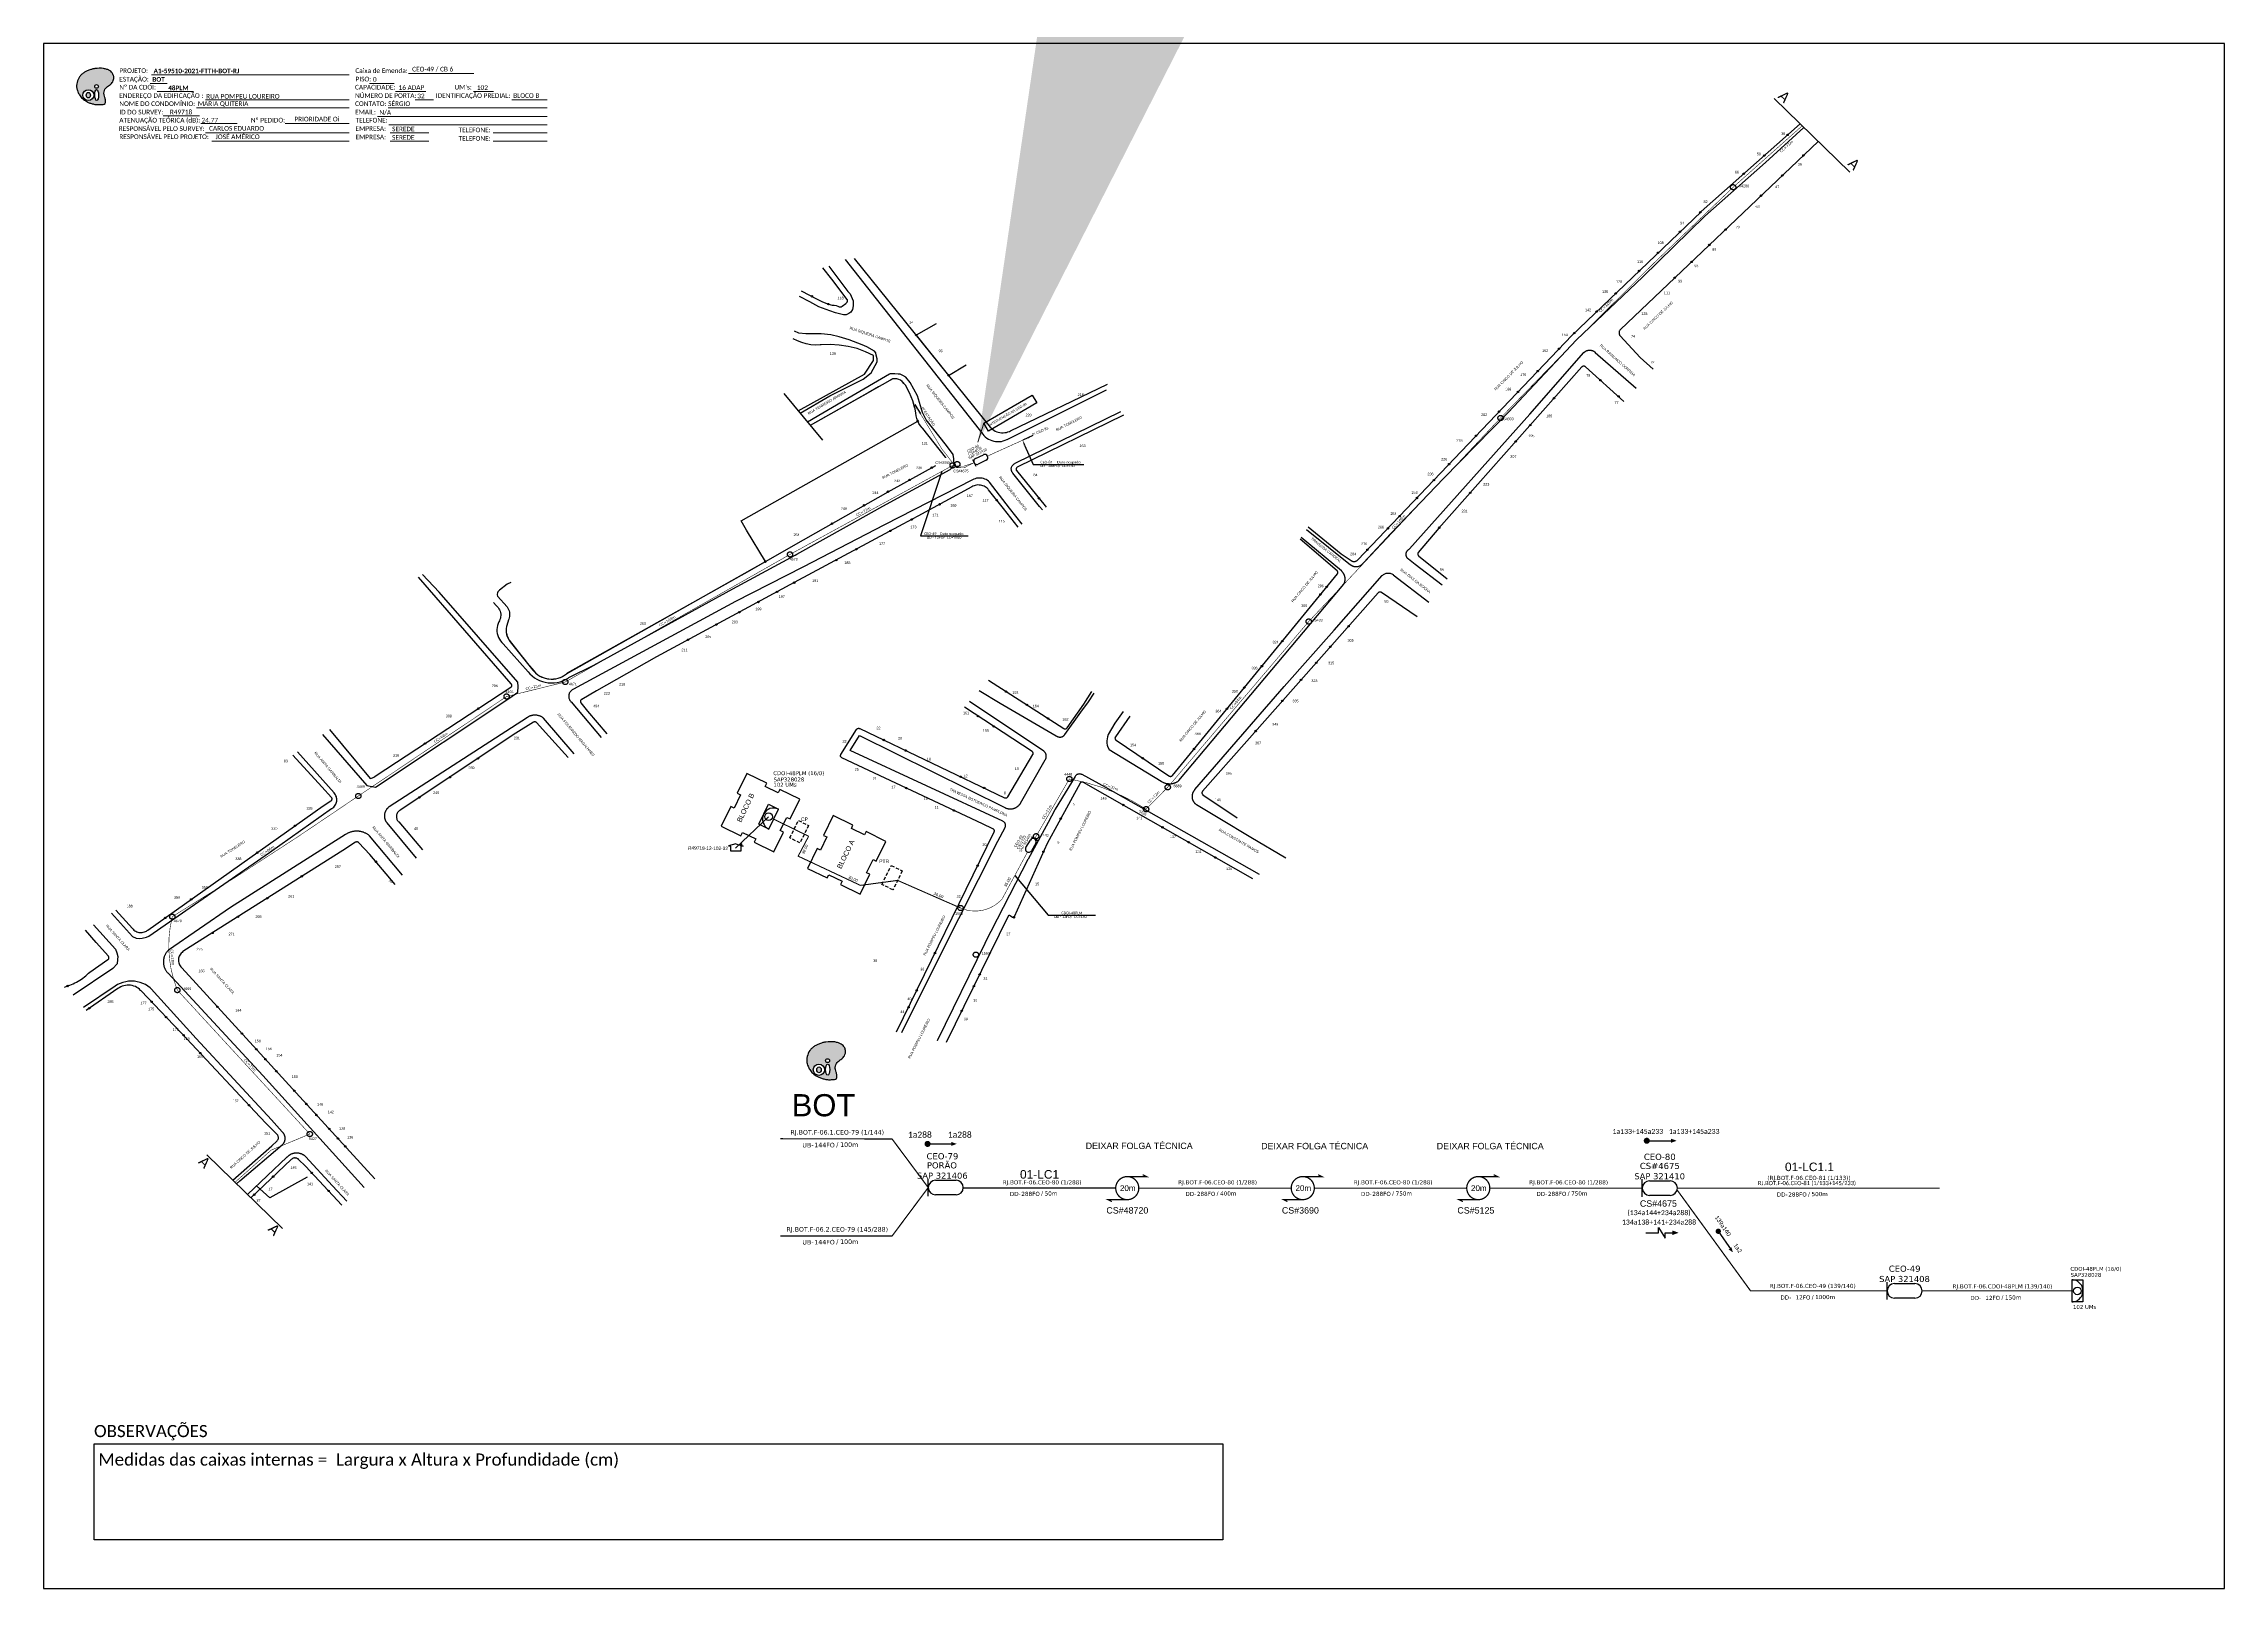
# Model space of a CAD drawing. Header units: metres. Extents: x 10082 to 18317, y -227 to 2742.
# Drawn here: x 10082 to 10920, y -227 to 367 of the extents above; entities that cross this region are included whole.
import ezdxf
from ezdxf.enums import TextEntityAlignment as Align

# ---------------------------------------------------------------- set-up
doc = ezdxf.new("R2010")
doc.units = ezdxf.units.M
doc.header["$LTSCALE"] = 0.1
doc.header["$MEASUREMENT"] = 0
for name, pattern in [('ARILSUPP', [2.98, 1.42, -0.71, 0.14, -0.71]), ('DASHED', [19.05, 12.7, -6.35]), ('PHANTOM2', [1.25, 0.625, -0.125, 0.125, -0.125, 0.125, -0.125])]:
    doc.linetypes.add(name, pattern=pattern)
for name, color, linetype in [('10.0-Cartográfico', 252, 'Continuous'), ('10.1-Caixas Subterrâneas', 5, 'Continuous'), ('10.2-Nº Policía', 2, 'Continuous'), ('10.3-Nome das Ruas', 252, 'Continuous'), ('20.4-CEO', 1, 'Continuous'), ('20.4-CEOS', 1, 'Continuous'), ('20.5-CABO AÉREO', 1, 'Continuous'), ('20.5-CEO', 1, 'Continuous'), ('CD a instalar', 1, 'Continuous'), ('CDOI', 1, 'Continuous'), ('CEO', 1, 'Continuous'), ('E.T.', 7, 'Continuous'), ('label_cabos', 7, 'Continuous'), ('LC1', 3, 'Continuous'), ('MUB_NUMERACAO', 7, 'Continuous'), ('SETA', 7, 'Continuous'), ('SURVEYS', 7, 'Continuous'), ('SURVEYS_LEGENDAS', 7, 'Continuous')]:
    doc.layers.add(name, color=color, linetype=linetype)
doc.layers.add('40.1-ETIQUETAS', color=1, linetype='Continuous', lineweight=20)
doc.layers.add('DROP DE CLIENTE', color=140, linetype='Continuous', plot=False)
doc.styles.add('ARIAL', font='arial.ttf')
doc.styles.add('siredit', font='verdana.ttf')
doc.styles.get("Standard").update_dxf_attribs({"font": 'arial.ttf'})
doc.styles.add('WMF-Calibri0', font='calibri.ttf')
doc.styles.add('WMF-Calibri1', font='calibrib.ttf')
doc.dimstyles.new('CC', dxfattribs={"dimtxt": 1, "dimasz": 2, "dimexe": 0.18, "dimexo": 0.0625, "dimgap": 0.09, "dimtad": 0, "dimdec": 0, "dimrnd": 1, "dimzin": 0, "dimdsep": 46, "dimtxsty": 'siredit', "dimblk": 'NONE', "dimcen": 0, "dimse1": 1, "dimse2": 1, "dimsd1": 1, "dimsd2": 1, "dimclrt": 7, "dimadec": 0, "dimazin": 0, "dimtfac": 1, "dimtdec": 0, "dimtofl": 0, "dimtmove": 0, "dimatfit": 3, "dimfxl": 0, "dimtolj": 1, "dimtzin": 0, "dimarcsym": 0})
doc.dimstyles.new('CL', dxfattribs={"dimtxt": 1, "dimasz": 2, "dimexe": 0.18, "dimexo": 0.0625, "dimgap": 0.09, "dimtad": 0, "dimdec": 0, "dimrnd": 1, "dimzin": 0, "dimdsep": 46, "dimtxsty": 'siredit', "dimblk": 'NONE', "dimcen": 0, "dimse1": 1, "dimse2": 1, "dimsd1": 1, "dimsd2": 1, "dimclrt": 7, "dimadec": 0, "dimazin": 0, "dimtfac": 1, "dimtdec": 0, "dimtofl": 0, "dimtmove": 0, "dimatfit": 3, "dimfxl": 0, "dimtolj": 1, "dimtzin": 0, "dimarcsym": 0})
doc.dimstyles.get("Standard").update_dxf_attribs({"dimtxt": 0.18, "dimasz": 0.18, "dimexe": 0.18, "dimexo": 0.0625, "dimgap": 0.09, "dimtad": 0, "dimtih": 1, "dimtoh": 1, "dimdec": 4, "dimzin": 0, "dimdsep": 46, "dimtxsty": 'Standard', "dimcen": 0.09, "dimadec": 0, "dimazin": 0, "dimtfac": 1, "dimtdec": 4, "dimtofl": 0, "dimtmove": 0, "dimatfit": 3, "dimfxl": 0, "dimtolj": 1, "dimtzin": 0, "dimarcsym": 0})

# ---------------------------------------------------------------- blocks, each defined once
blk = doc.blocks.new('DV')
at = {"linetype": 'Continuous'}
blk.add_circle((0, 0), 0.00000275, dxfattribs=at)
blk = doc.blocks.new('MHMZ')
at = {"linetype": 'PHANTOM2'}
blk.add_circle((0, 0), 0.0000101, dxfattribs=at)
blk = doc.blocks.new('_None')
blk = doc.blocks.new('LVLV')
for p, q in [((0, 0.0000254), (-0.0000251, 0.000018)), ((-0.0000251, 0.000018), (-0.0000173, 0.000018)), ((-0.0000172, 0), (-0.0000172, 0.0000179)), ((0.0000172, 0), (-0.0000172, 0)), ((0, 0.0000254), (0.0000251, 0.000018)), ((0.0000169, 0.0000264), (0.0000195, 0.0000264)), ((0.0000169, 0.0000205), (0.0000169, 0.0000264)), ((0.0000251, 0.000018), (0.0000172, 0.000018)), ((0.0000172, 0.000018), (0.0000172, 0)), ((0.0000195, 0.0000264), (0.0000195, 0.0000198))]:
    blk.add_line(p, q)
blk = doc.blocks.new('OI')
h = blk.add_hatch(color=40)
edge = h.paths.add_edge_path()
edge.add_spline(control_points=[(4.35, -0.67), (3.92, -0.99), (3.26, -1.5), (2.81, -2.59), (2.9, -3.5), (3.06, -4.27), (3.31, -4.85), (3.37, -5.39), (3.4, -5.88), (3.2, -6.4), (2.54, -6.61), (1.65, -6.63), (0.55, -6.67), (-0.56, -6.42), (-1.61, -6.14), (-2.77, -5.61), (-3.92, -4.77), (-4.89, -3.7), (-5.34, -2.65), (-5.6, -1.94), (-5.85, -0.96), (-5.71, 0.47), (-5.1, 2.02), (-4.14, 3.02), (-3.3, 3.61), (-2.37, 4.16), (-1.36, 4.44), (-0.56, 4.7), (0.79, 4.85), (2.24, 4.97), (3.79, 4.57), (4.67, 4.21), (5.44, 3.65), (5.76, 2.99), (6.03, 2.21), (6.01, 1.46), (5.72, 0.64), (5.31, 0.08), (4.88, -0.38), (4.51, -0.55), (4.35, -0.67)], knot_values=[0, 0, 0, 0, 1.60434, 2.417191, 3.427595, 4.282808, 4.776746, 5.304182, 5.888771, 6.258406, 6.858137, 7.79129, 8.986195, 10.124242, 11.187857, 12.242908, 13.953784, 15.414161, 16.515391, 17.349188, 17.675853, 19.552021, 21.515531, 22.568638, 23.63245, 24.621084, 25.782718, 26.745347, 27.142653, 29.870543, 31.004649, 31.921532, 32.709589, 33.801391, 34.042471, 35.192333, 35.971461, 36.628871, 37.254359, 37.836911, 37.836911, 37.836911, 37.836911], degree=3, periodic=0)
h.paths.add_polyline_path([(1.13, -0.87, -1), (-0.04, -0.87, -1)], flags=16)
edge = h.paths.add_edge_path(flags=16)
edge.add_ellipse((0.56, -3.59), major_axis=(-0.02, 1.71), ratio=0.361305, start_angle=0, end_angle=360)
h.paths.add_polyline_path([(-0.36, -3.62, -1), (-3.8, -3.62, -1)], flags=16)
edge = h.paths.add_edge_path(flags=0)
edge.add_ellipse((-2.08, -3.62), major_axis=(0, 0.885), ratio=0.758294, start_angle=0, end_angle=360)
at = {"color": 40}
for centre, radius in [((-2.08, -3.62), 1.72), ((0.54, -0.87), 0.587)]:
    blk.add_circle(centre, radius, dxfattribs=at)
blk.add_ellipse((-2.08, -3.62), major_axis=(0, 0.885), ratio=0.758294, start_param=-3.141592653589792, end_param=3.141592653589792, dxfattribs=at)
blk.add_ellipse((0.56, -3.59), major_axis=(-0.02, 1.71), ratio=0.361305, dxfattribs=at)
at = {"color": 40, "start_tangent": (-0.800898, -0.598801), "end_tangent": (-0.800898, -0.598801)}
blk.add_spline([(4.35, -0.67), (3.2, -1.78), (2.9, -2.54), (2.92, -3.55), (3.12, -4.38), (3.28, -4.85), (3.37, -5.37), (3.35, -5.95), (3.2, -6.29), (2.66, -6.55), (1.73, -6.63), (0.54, -6.62), (-0.58, -6.41), (-1.6, -6.11), (-2.56, -5.67), (-3.95, -4.67), (-4.89, -3.56), (-5.37, -2.56), (-5.64, -1.78), (-5.72, -1.46), (-5.63, 0.42), (-4.84, 2.22), (-4.13, 2.99), (-3.27, 3.62), (-2.4, 4.09), (-1.3, 4.47), (-0.37, 4.72), (0.02, 4.77), (2.75, 4.8), (3.85, 4.53), (4.69, 4.16), (5.31, 3.68), (5.85, 2.73), (5.93, 2.5), (5.94, 1.35), (5.67, 0.62), (5.29, 0.08), (4.84, -0.36), (4.35, -0.67)], degree=3, dxfattribs=at)
blk = doc.blocks.new('ETIQUETA_RS5F')
at = {"layer": '40.1-ETIQUETAS', "color": 0, "style": 'siredit'}
blk.add_text('/', height=1.5, dxfattribs=at).set_placement((1.55, -1.95), align=Align.MIDDLE_RIGHT)
for tag, p in [('ETIQUETA_R_SECUNDARIA', (1.18, 2.1)), ('ETIQUETA_R_PRIMARIA', (1.18, 4.1)), ('F_ATIVAS/F_MORTAS', (1.11, -4.24))]:
    blk.add_attdef(tag, text='', height=1.5, dxfattribs=at).set_placement(p, align=Align.MIDDLE_CENTER)
for tag, p in [('TIPO_CABO', (-6.62, -2.12)), ('CAP_CABO', (0.37, -2.09))]:
    blk.add_attdef(tag, text='', height=1.5, dxfattribs=at).set_placement(p, align=Align.MIDDLE_RIGHT)
for tag, p in [('FUSÃO_1', (0.82, -8.39)), ('FUSÃO_2', (0.82, -10.6)), ('FUSÃO_3', (0.82, -12.93)), ('FUSÃO_4', (0.82, -15.14)), ('FUSÃO_5', (0.82, -17.16))]:
    blk.add_attdef(tag, text='', height=1.5, dxfattribs=at).set_placement(p, align=Align.CENTER)
blk.add_attdef('METROS', text='', height=1.5, dxfattribs=at).set_placement((2.11, -1.95), align=Align.MIDDLE_LEFT)
blk = doc.blocks.new('*U37')
at = {"color": 3}
blk.add_lwpolyline([(0.0000405, 0.000041), (0.0001936, 0.000041), (0.0001936, 0.0000158), (0.0000405, 0.0000158)], close=True, dxfattribs=at)
at = {"color": 3, "style": 'ARIAL'}
blk.add_attdef('SERVIÇO_EM_EMENDA_EXIST', text='', height=0.00000666, dxfattribs=at).set_placement((0.0001321, 0.0000254), align=Align.RIGHT)
blk.add_attdef('FID', (0.0001344, 0.0000254), '', height=0.00000666, dxfattribs=at)
at = {"color": 3}
blk.add_leader([(-0.0000002, 0.0000042), (0.0000405, 0.000041)], dimstyle='CL', override={"dimgap": 0.09, "dimtad": 0}, dxfattribs=at)

msp = doc.modelspace()

# ---------------------------------------------------------------- linework, layer by layer
for points in [[(10081.8, -226.73), (10920.37, -226.73), (10920.37, 367.27), (10081.8, 367.27), (10081.8, -226.73)], [(10747.23, 346.2), (10776.33, 317.83)], [(10366.47, 232.72), (10381.29, 214.74)], [(10362.62, 56.45), (10366.34, 64.06), (10365.07, 64.68), (10367.55, 69.75), (10368.81, 69.13), (10372.53, 76.73), (10364.92, 80.45), (10364.3, 79.18), (10359.23, 81.66), (10359.85, 82.92), (10352.24, 86.64), (10348.53, 79.03), (10349.8, 78.41), (10347.32, 73.34), (10346.06, 73.96), (10342.34, 66.35), (10349.95, 62.64), (10350.57, 63.91), (10355.64, 61.43), (10355.02, 60.17), (10362.62, 56.45)], [(10395.8, 40.25), (10399.52, 47.86), (10398.25, 48.48), (10400.73, 53.55), (10401.99, 52.93), (10405.71, 60.53), (10398.1, 64.25), (10397.48, 62.98), (10392.41, 65.46), (10393.03, 66.72), (10385.42, 70.44), (10381.71, 62.83), (10382.98, 62.21), (10380.5, 57.14), (10379.24, 57.76), (10375.52, 50.15), (10383.13, 46.44), (10383.75, 47.71), (10388.82, 45.23), (10388.2, 43.97), (10395.8, 40.25)], [(10144.61, -60.04), (10173.72, -88.4)]]:
    msp.add_lwpolyline(points)
at = {"color": 7, "lineweight": 0}
for points in [[(10123.31, 355.23), (10199.28, 355.23)], [(10222.12, 355.72), (10247.25, 355.72)], [(10122.79, 351.95), (10129.34, 351.95)], [(10125.46, 348.88), (10139.4, 348.88)], [(10144.02, 345.65), (10199.28, 345.65)], [(10207.08, 352), (10216.56, 352)], [(10217.13, 348.88), (10228.74, 348.88)], [(10224.71, 345.65), (10231.66, 345.65)], [(10247.07, 348.88), (10254.73, 348.88)], [(10261.88, 345.65), (10275.44, 345.65)], [(10127.77, 339.47), (10141.72, 339.47)], [(10140.61, 342.53), (10199.28, 342.53)], [(10142.31, 336.5), (10156.25, 336.5)], [(10174.64, 336.51), (10199.14, 336.51)], [(10175.14, 336.51), (10199.29, 336.51)], [(10210.2, 339.3), (10275.47, 339.3)], [(10214.24, 342.53), (10275.47, 342.53)], [(10214.49, 336.06), (10275.47, 336.06)], [(10144.02, 332.95), (10199.28, 332.95)], [(10146.51, 329.71), (10199.28, 329.71)], [(10215.1, 332.95), (10229.9, 332.95)], [(10215.1, 329.71), (10229.9, 329.71)], [(10254.7, 332.95), (10275.47, 332.95)], [(10254.7, 329.71), (10275.47, 329.71)]]:
    msp.add_lwpolyline(points, dxfattribs=at)
at = {"color": 5, "linetype": 'DASHED'}
for points in [[(10368.75, 61.87), (10372.07, 68.55), (10375.96, 66.62), (10372.64, 59.93)], [(10404.15, 43.98), (10407.75, 51.23), (10411.98, 49.13), (10408.38, 41.88)]]:
    msp.add_lwpolyline(points, close=True, dxfattribs=at)
at = {"color": 7}
for points, const_width in [([(10421.12, -55.82, 1), (10422.29, -55.82, 1)], 1.17), ([(10697.68, -54.61, 1), (10698.85, -54.6, 1)], 1.17), ([(10498.49, -68.38, 1.000012), (10498.49, -77.25, 0.999978)], 0.492), ([(10565.98, -68.38, 1.000012), (10565.98, -77.25, 0.999978)], 0.492), ([(10633.47, -68.38, 1.000012), (10633.47, -77.25, 0.999978)], 0.492), ([(10725.46, -88.98, 1), (10726.04, -89.82, 1)], 1.02)]:
    msp.add_lwpolyline(points, format="xyb", close=True, dxfattribs=dict(at, const_width=const_width))
for points in [[(10698.26, -54.6), (10707.62, -54.6)], [(10702.82, -89.99), (10702.82, -87.92), (10705.3, -92.06), (10705.3, -89.99)]]:
    msp.add_lwpolyline(points, dxfattribs=at)
at = {"color": 7, "const_width": 0.462}
for points in [[(10498.49, -68.38), (10505.88, -68.38), (10504.4, -67.64)], [(10565.98, -68.38), (10573.37, -68.38), (10571.89, -67.64)], [(10633.47, -68.38), (10640.86, -68.38), (10639.38, -67.64)], [(10498.49, -77.25), (10491.11, -77.25), (10492.58, -77.99)], [(10565.98, -77.25), (10558.6, -77.25), (10560.07, -77.99)], [(10633.47, -77.25), (10626.09, -77.25), (10627.56, -77.99)]]:
    msp.add_lwpolyline(points, dxfattribs=at)
at = {"color": 0}
msp.add_lwpolyline([(10101.22, -171.1), (10535.29, -171.1), (10535.29, -208.08), (10101.22, -208.08)], close=True, dxfattribs=at)
at = {"layer": '10.0-Cartográfico'}
for points in [[(10568.05, 181.43), (10580.74, 171.03), (10584.54, 168.49), (10584.72, 168.38), (10584.9, 168.29), (10585.09, 168.23), (10585.29, 168.18), (10585.49, 168.15), (10585.7, 168.15), (10585.89, 168.15), (10586.1, 168.19), (10586.29, 168.24), (10586.49, 168.3), (10586.67, 168.38), (10586.84, 168.49), (10587, 168.61), (10587.15, 168.75), (10669.38, 255.03), (10669.44, 255.08), (10719.11, 302.65), (10719.17, 302.71), (10757.22, 336.45)], [(10567.4, 180.45), (10584.35, 166.9), (10584.44, 166.84), (10584.53, 166.77), (10584.63, 166.71), (10584.72, 166.65), (10584.82, 166.59), (10584.92, 166.54), (10585.02, 166.49), (10585.13, 166.45), (10585.23, 166.4), (10585.34, 166.36), (10585.45, 166.33), (10585.56, 166.29), (10585.67, 166.27), (10585.78, 166.24), (10585.89, 166.22), (10586, 166.2), (10586.12, 166.19), (10586.23, 166.18), (10586.35, 166.17), (10586.46, 166.17), (10586.58, 166.17), (10586.69, 166.17), (10586.81, 166.18), (10586.92, 166.19), (10587.04, 166.21), (10587.15, 166.22), (10587.26, 166.25), (10587.37, 166.27), (10587.48, 166.3), (10587.59, 166.34), (10587.7, 166.37), (10587.81, 166.41), (10587.91, 166.46), (10588.02, 166.51), (10588.12, 166.56), (10588.22, 166.61), (10588.31, 166.67), (10588.41, 166.73), (10588.5, 166.79), (10588.59, 166.86), (10588.68, 166.93), (10588.77, 167), (10588.85, 167.07), (10588.93, 167.15), (10589, 167.23), (10589.08, 167.31), (10589.15, 167.39), (10589.21, 167.48), (10589.28, 167.57), (10599.82, 178.95), (10620.12, 200), (10644.97, 225.43), (10671.26, 253.31), (10696.78, 277.62), (10720.6, 300.89), (10743.88, 321.52), (10758.65, 335.07)], [(10764.18, 329.67), (10688.12, 257.32), (10687.99, 257.18), (10687.87, 257.03), (10687.78, 256.85), (10687.69, 256.68), (10687.63, 256.5), (10687.6, 256.32), (10687.58, 256.13), (10687.58, 255.94), (10687.61, 255.75), (10687.66, 255.57), (10687.73, 255.39), (10687.82, 255.22), (10687.92, 255.06), (10688.04, 254.91)], [(10383.73, 281.72), (10390.99, 272.02), (10391.94, 271.11), (10393.14, 268.42), (10393.11, 266.41), (10392.84, 265.05), (10392.26, 264.07), (10391.45, 263.46), (10390.4, 263.02), (10389.41, 263.01), (10386.24, 263.78), (10384.18, 264.52), (10379.94, 266.04), (10376.46, 267.95), (10372.5, 270.03)], [(10373.13, 272.26), (10379.23, 269.06), (10381.34, 267.97), (10383.57, 267.09), (10384.12, 266.91), (10384.54, 266.82), (10384.97, 266.76), (10385.76, 266.68), (10386.52, 266.52), (10387.26, 266.29), (10387.77, 266.08), (10387.88, 266.05), (10387.98, 266.02), (10388.09, 266.01), (10388.19, 266.01), (10388.3, 266.01), (10388.41, 266.03), (10388.51, 266.06), (10388.61, 266.09), (10388.71, 266.14), (10388.79, 266.2), (10388.88, 266.26), (10390.26, 267.4), (10390.64, 267.72), (10390.7, 267.77), (10390.76, 267.84), (10390.82, 267.93), (10390.87, 268.01), (10390.91, 268.1), (10390.93, 268.19), (10390.95, 268.28), (10390.96, 268.37), (10390.96, 268.47), (10390.95, 268.56), (10390.92, 268.65), (10390.89, 268.74), (10390.84, 268.83), (10390.79, 268.91), (10384.95, 276.64), (10381.43, 281.02)], [(10389.98, 284.27), (10442.95, 217.09), (10443.4, 216.55), (10443.91, 216.05), (10444.47, 215.6), (10445.08, 215.21), (10445.74, 214.88), (10446.43, 214.61), (10447.13, 214.42), (10447.86, 214.3), (10448.61, 214.23), (10449.35, 214.25), (10450.09, 214.34), (10450.81, 214.5), (10451.5, 214.73), (10452.17, 215.02), (10452.32, 215.1), (10490.5, 234.2)], [(10393.54, 284.7), (10445.82, 219.81), (10446.24, 219.36), (10446.69, 218.96), (10447.19, 218.61), (10447.73, 218.31), (10448.3, 218.05), (10448.9, 217.86), (10449.51, 217.72), (10450.14, 217.65), (10450.77, 217.63), (10451.4, 217.68), (10452.02, 217.79), (10452.63, 217.95), (10453.21, 218.18), (10453.61, 218.37), (10490.83, 236.29)], [(10371.94, 226.09), (10397.49, 240.11), (10400.97, 245.37), (10400.86, 247.38), (10397.88, 248.81), (10394.61, 249.99), (10391.23, 250.85), (10387.77, 251.37), (10384.27, 251.56), (10380.77, 251.41), (10380.43, 251.39), (10378.63, 251.35), (10376.83, 251.49), (10375.05, 251.81), (10373.33, 252.29), (10371.66, 252.94), (10370.03, 253.8)], [(10372.67, 225.2), (10384.18, 231.79), (10396.88, 238.24), (10400.08, 240.73), (10402.27, 244.94), (10402.3, 246.1), (10401.99, 247.44), (10401.81, 248.43), (10401.26, 248.97), (10398.33, 250.64), (10396.58, 251.42), (10391.53, 253.34), (10387.74, 254.58), (10384.46, 255.24), (10380.81, 255.66), (10377.04, 255.74), (10374.91, 255.71), (10372.14, 255.91), (10370.52, 256.76)], [(10425.06, 259.56), (10417.34, 255.16), (10429.78, 239.71)], [(10688.04, 254.91), (10695.66, 246.58), (10700.74, 242.09)], [(10429.78, 239.71), (10436.61, 243.75)], [(10619.52, 159.03), (10609.19, 167.03), (10606.67, 168.98), (10606.6, 169.04), (10606.53, 169.1), (10606.46, 169.16), (10606.4, 169.22), (10606.34, 169.29), (10606.28, 169.35), (10606.22, 169.42), (10606.17, 169.49), (10606.12, 169.56), (10606.07, 169.64), (10606.03, 169.71), (10605.98, 169.79), (10605.95, 169.87), (10605.91, 169.95), (10605.88, 170.03), (10605.85, 170.11), (10605.82, 170.19), (10605.79, 170.27), (10605.77, 170.36), (10605.75, 170.44), (10605.74, 170.53), (10605.73, 170.61), (10605.72, 170.7), (10605.72, 170.78), (10605.71, 170.87), (10605.72, 170.96), (10605.72, 171.04), (10605.73, 171.13), (10605.74, 171.21), (10605.75, 171.3), (10605.77, 171.38), (10605.79, 171.47), (10605.82, 171.55), (10605.84, 171.63), (10605.87, 171.71), (10605.91, 171.79), (10605.94, 171.87), (10605.98, 171.95), (10606.02, 172.03), (10606.07, 172.1), (10606.12, 172.18), (10606.17, 172.25), (10606.22, 172.32), (10606.28, 172.39), (10606.33, 172.46), (10606.4, 172.52), (10606.46, 172.58), (10606.52, 172.64), (10606.59, 172.7), (10606.66, 172.76), (10606.73, 172.81), (10606.81, 172.87), (10606.88, 172.92), (10606.96, 172.96), (10607.04, 173.01), (10653.27, 224.83), (10674.09, 248.44), (10674.16, 248.51), (10674.23, 248.58), (10674.3, 248.65), (10674.37, 248.71), (10674.45, 248.77), (10674.53, 248.83), (10674.61, 248.89), (10674.69, 248.94), (10674.78, 248.99), (10674.86, 249.04), (10674.95, 249.09), (10675.04, 249.13), (10675.13, 249.17), (10675.23, 249.21), (10675.32, 249.24), (10675.42, 249.27), (10675.51, 249.3), (10675.61, 249.33), (10675.71, 249.35), (10675.81, 249.36), (10675.91, 249.38), (10676.01, 249.39), (10676.11, 249.4), (10676.21, 249.41), (10676.31, 249.41), (10676.41, 249.41), (10676.51, 249.4), (10676.61, 249.39), (10676.71, 249.38), (10676.81, 249.37), (10676.91, 249.35), (10677.01, 249.33), (10677.11, 249.31), (10677.21, 249.28), (10677.3, 249.25), (10677.4, 249.22), (10677.49, 249.18), (10677.58, 249.14), (10677.67, 249.1), (10677.76, 249.05), (10677.85, 249.01), (10677.93, 248.96), (10678.01, 248.9), (10678.1, 248.85), (10678.17, 248.79), (10678.25, 248.73), (10678.33, 248.66), (10678.4, 248.6), (10678.47, 248.53)], [(10689.48, 229.71), (10674.68, 243), (10674.62, 243.05), (10674.54, 243.1), (10674.45, 243.16), (10674.35, 243.19), (10674.25, 243.23), (10674.16, 243.24), (10674.06, 243.25), (10673.95, 243.25), (10673.85, 243.25), (10673.76, 243.23), (10673.66, 243.2), (10673.56, 243.16), (10673.48, 243.11), (10673.39, 243.05), (10673.31, 243), (10673.24, 242.93), (10618.29, 180.96), (10610.38, 171.61), (10610.36, 171.57), (10610.31, 171.49), (10610.26, 171.41), (10610.22, 171.32), (10610.19, 171.23), (10610.19, 171.14), (10610.18, 171.04)], [(10678.47, 248.53), (10694.13, 234.82)], [(10352.12, 180.24), (10350.03, 183.74), (10417.91, 222.15), (10417.57, 223.14), (10417.33, 224.14), (10417.2, 225.17), (10416.88, 226.83), (10416.68, 227.53), (10416, 229.97), (10414.76, 233.01), (10413.18, 235.91), (10411.97, 237.31), (10411.26, 237.83), (10410.67, 238.12), (10409.9, 238.32), (10408.27, 238.34), (10407.38, 237.84)], [(10407.07, 240.15), (10391, 230.85), (10375.55, 221.71)], [(10407.23, 237.75), (10376.59, 220.45)], [(10402.82, 235.26), (10398.89, 233.04), (10376.59, 220.44)], [(10430.37, 203.49), (10431.89, 205.18), (10431.86, 207.62), (10431.58, 209.25), (10429.02, 212.71), (10421.22, 222.62), (10419.8, 225.4), (10418.62, 229.22), (10417.83, 231.78), (10415, 236.98), (10413.37, 239.07), (10412.14, 239.69), (10411.14, 240.16), (10410.36, 240.2), (10409.15, 240.33), (10407.38, 240.26), (10407.07, 240.15)], [(10411.97, 237.31), (10411.26, 237.83), (10410.69, 238.13), (10409.92, 238.34), (10409.15, 238.39), (10408.29, 238.35), (10407.23, 237.75)], [(10428.73, 208.06), (10428.69, 208.14), (10428.65, 208.23), (10428.6, 208.31), (10419.84, 219.29), (10419.62, 219.51), (10418.96, 220.34), (10418.39, 221.23), (10417.93, 222.16), (10417.57, 223.14), (10417.33, 224.14), (10417.2, 225.17), (10416.88, 226.83), (10416, 229.97), (10414.76, 233.01), (10413.18, 235.91), (10412.58, 236.61), (10411.97, 237.31)], [(10454.44, 202.11), (10454.3, 202.3), (10454.14, 202.59), (10454.06, 202.81), (10453.99, 203.01), (10453.92, 203.35), (10453.91, 203.59), (10453.91, 203.86), (10453.98, 204.19), (10454.03, 204.36), (10454.11, 204.62), (10454.29, 204.93), (10454.41, 205.1), (10454.58, 205.31), (10454.83, 205.55), (10455.05, 205.71), (10455.27, 205.85), (10455.41, 205.91), (10496.07, 225.8)], [(10497.02, 224.36), (10456.21, 204.41), (10456.12, 204.35), (10456.04, 204.29), (10455.97, 204.22), (10455.91, 204.15), (10455.85, 204.07), (10455.8, 203.99), (10455.77, 203.89), (10455.75, 203.8), (10455.73, 203.71), (10455.73, 203.61), (10455.73, 203.52), (10455.75, 203.42), (10455.78, 203.33), (10455.81, 203.25), (10455.86, 203.16), (10455.92, 203.08)], [(10382.62, 181.35), (10406.5, 194.98), (10420.92, 202.85), (10424.92, 205.09)], [(10390.56, 181.65), (10404.45, 189.4), (10430.37, 203.49)], [(10464.75, 189.34), (10454.44, 202.11)], [(10455.92, 203.08), (10466.89, 189.48)], [(10453.27, 188.62), (10445.53, 198.67), (10445.51, 198.68), (10445.11, 199.04), (10444.68, 199.35), (10444.22, 199.63), (10443.73, 199.85), (10443.21, 200.02), (10442.68, 200.14), (10442.13, 200.22), (10441.59, 200.24), (10441.04, 200.2), (10440.49, 200.12), (10439.97, 199.98), (10439.46, 199.79), (10438.97, 199.55), (10405.2, 182.2)], [(10450.9, 188.47), (10445.19, 195.74), (10445.01, 195.95), (10444.67, 196.29), (10444.3, 196.6), (10443.88, 196.87), (10443.45, 197.1), (10442.99, 197.28), (10442.51, 197.42), (10442.02, 197.52), (10441.52, 197.55), (10441.03, 197.56), (10440.53, 197.5), (10440.03, 197.4), (10439.57, 197.25), (10439.11, 197.07), (10438.68, 196.83), (10417.96, 185.55), (10412.22, 182.46)], [(10456.48, 181.38), (10450.9, 188.47)], [(10458.02, 182.46), (10453.27, 188.62)], [(10465.87, 187.97), (10464.75, 189.34)], [(10466.89, 189.48), (10467.3, 188.97)], [(10412.22, 182.46), (10370.44, 160), (10317.48, 131.48), (10294.44, 118.4), (10288.7, 115.13), (10288.63, 115.09), (10288.55, 115.04), (10288.48, 114.96), (10288.42, 114.89), (10288.36, 114.82), (10288.31, 114.73), (10288.27, 114.65), (10288.24, 114.56), (10288.24, 114.46), (10288.23, 114.37), (10288.23, 114.27), (10288.25, 114.18), (10288.27, 114.09), (10288.31, 114), (10288.36, 113.92), (10288.41, 113.84), (10290.94, 110.6), (10298.36, 101.82)], [(10359.38, 168.08), (10352.12, 180.24)], [(10370.15, 174.23), (10382.62, 181.35)], [(10371.42, 170.97), (10390.56, 181.65)], [(10405.2, 182.2), (10373.7, 166.01)], [(10496.87, 110.4), (10493.65, 105.95), (10491.19, 101.55), (10490.93, 100.76), (10490.76, 99.95), (10490.68, 99.14), (10490.69, 98.32), (10490.8, 97.51), (10491.01, 96.71), (10491.55, 95.84), (10511.47, 83.67), (10511.63, 83.57), (10511.79, 83.47), (10511.96, 83.38), (10512.13, 83.29), (10512.31, 83.21), (10512.48, 83.13), (10512.66, 83.06), (10512.84, 82.99), (10513.03, 82.93), (10513.22, 82.88), (10513.4, 82.83), (10513.6, 82.79), (10513.79, 82.76), (10513.98, 82.73), (10514.17, 82.71), (10514.37, 82.69), (10514.56, 82.68), (10514.76, 82.68), (10514.95, 82.68), (10515.15, 82.69), (10515.34, 82.7), (10515.54, 82.72), (10515.73, 82.75), (10515.92, 82.79), (10516.11, 82.83), (10516.3, 82.87), (10516.49, 82.93), (10516.68, 82.98), (10516.86, 83.05), (10517.04, 83.12), (10517.22, 83.19), (10517.39, 83.28), (10517.56, 83.36), (10517.73, 83.46), (10517.89, 83.55), (10518.05, 83.66), (10518.21, 83.77), (10518.36, 83.88), (10581.75, 159.38), (10581.82, 159.52), (10581.89, 159.65), (10581.95, 159.79), (10582.01, 159.93), (10582.06, 160.07), (10582.11, 160.22), (10582.15, 160.36), (10582.18, 160.51), (10582.21, 160.66), (10582.24, 160.81), (10582.25, 160.96), (10582.27, 161.1), (10582.27, 161.26), (10582.28, 161.41), (10582.27, 161.56), (10582.26, 161.71), (10582.25, 161.86), (10582.23, 162), (10582.2, 162.15), (10582.17, 162.3), (10582.13, 162.45), (10582.09, 162.59), (10582.04, 162.73), (10581.99, 162.88), (10581.93, 163.02), (10581.87, 163.15), (10581.8, 163.29), (10581.72, 163.42), (10581.64, 163.55), (10581.56, 163.68), (10581.47, 163.81), (10581.38, 163.93), (10581.28, 164.05), (10581.18, 164.17), (10581.07, 164.28), (10580.96, 164.39), (10580.84, 164.5), (10565.33, 177.3)], [(10499.49, 108.71), (10493.93, 100.67), (10493.9, 100.64), (10493.86, 100.56), (10493.82, 100.47), (10493.8, 100.38), (10493.78, 100.28), (10493.77, 100.19), (10493.78, 100.1), (10493.79, 100), (10493.82, 99.91), (10493.85, 99.82), (10493.9, 99.74), (10493.96, 99.65), (10494.02, 99.58), (10494.09, 99.51), (10494.17, 99.46), (10514.54, 85.68), (10514.62, 85.63), (10514.71, 85.59), (10514.8, 85.55), (10514.89, 85.53), (10515, 85.51), (10515.1, 85.5), (10515.21, 85.5), (10515.3, 85.52), (10515.4, 85.54), (10515.5, 85.57), (10515.59, 85.62), (10515.67, 85.66), (10515.76, 85.73), (10515.83, 85.79), (10515.89, 85.86), (10579.28, 163.41), (10579.33, 163.49), (10579.38, 163.57), (10579.42, 163.66), (10579.45, 163.75), (10579.46, 163.84), (10579.46, 163.93), (10579.46, 164.03), (10579.44, 164.12), (10579.42, 164.21), (10579.38, 164.3), (10579.34, 164.39), (10579.28, 164.46), (10579.22, 164.54), (10579.15, 164.61), (10564.93, 176.68)], [(10254.85, 152.37), (10255.82, 151.27), (10256.22, 150.89), (10256.59, 150.46), (10256.9, 149.99), (10257.15, 149.51), (10257.35, 149), (10257.48, 148.47), (10257.57, 147.93), (10257.59, 147.39), (10257.54, 146.85), (10257.43, 146.32), (10257.27, 145.8), (10257.05, 145.3), (10256.88, 144.98), (10256.55, 144.26), (10256.31, 143.52), (10256.15, 142.76), (10256.09, 141.98), (10256.11, 141.21), (10256.22, 140.43), (10256.41, 139.68), (10256.68, 138.95), (10257.04, 138.25), (10257.48, 137.58), (10257.99, 136.97), (10258.46, 136.49), (10268.1, 125.73), (10268.82, 124.89), (10269.63, 124.13), (10270.51, 123.45), (10271.48, 122.85), (10272.51, 122.36), (10273.58, 121.96), (10274.69, 121.68), (10275.83, 121.49), (10276.98, 121.43), (10278.14, 121.47), (10279.28, 121.63), (10280.39, 121.9), (10281.48, 122.26), (10282.52, 122.74), (10283.49, 123.31), (10283.81, 123.54), (10293.33, 128.23), (10346.77, 157.63), (10370.73, 170.58), (10371.42, 170.97)], [(10261.42, 160.06), (10260.01, 159.36), (10257.12, 157.17), (10256.48, 156.44), (10256.27, 156.05), (10256.21, 155.6), (10256.26, 155.26), (10256.35, 154.79), (10260.02, 150.66), (10260.32, 150.2), (10260.57, 149.7), (10260.76, 149.19), (10260.89, 148.66), (10260.96, 148.13), (10260.98, 147.57), (10260.93, 147.04), (10260.82, 146.51), (10260.64, 145.98), (10260.54, 145.75), (10259.9, 143.53), (10259.81, 143.15), (10259.69, 142.39), (10259.66, 141.62), (10259.71, 140.84), (10259.86, 140.08), (10260.08, 139.33), (10260.39, 138.61), (10260.78, 137.93), (10261.25, 137.28), (10269.98, 126.38), (10270.53, 125.7), (10271.16, 125.1), (10271.86, 124.55), (10272.62, 124.08), (10273.43, 123.69), (10274.27, 123.37), (10275.15, 123.14), (10276.05, 122.99), (10276.96, 122.92), (10277.87, 122.96), (10278.77, 123.07), (10279.65, 123.28), (10280.52, 123.57), (10281.33, 123.94), (10282.11, 124.38), (10282.83, 124.91), (10283.26, 125.27), (10353.36, 164.65), (10370.15, 174.23)], [(10259.92, 143.21), (10259.79, 143.14), (10259.67, 142.37), (10259.64, 141.6), (10259.71, 140.84), (10259.84, 140.06), (10260.06, 139.32), (10260.2, 139), (10260.78, 137.93), (10265.48, 131.96), (10266.67, 130.47), (10267.77, 129.1), (10269.48, 126.96), (10270.88, 125.34), (10271.85, 124.54), (10272.6, 124.07), (10274.25, 123.36), (10275.56, 123.05), (10276.94, 122.91), (10277.86, 122.95), (10278.77, 123.07), (10279.65, 123.28), (10280.84, 123.71), (10281.67, 124.13), (10282.83, 124.91), (10359.38, 168.08)], [(10610.18, 171.04), (10610.19, 170.95), (10610.2, 170.85), (10610.23, 170.76), (10610.27, 170.67), (10610.32, 170.59), (10610.37, 170.51), (10610.44, 170.44), (10610.51, 170.37), (10621.45, 161.49)], [(10188.99, 101.66), (10206.13, 82.05), (10209.4, 81.31), (10261.02, 115.72), (10264.13, 117.83), (10264.29, 120.12), (10264.18, 121.69), (10233.84, 156.29), (10227.44, 163.14)], [(10191.68, 103.54), (10207.38, 84.63), (10207.86, 84.77), (10208.31, 84.95), (10208.76, 85.17), (10209.16, 85.44), (10209.31, 85.55), (10261.44, 119.75), (10261.49, 119.79), (10261.57, 119.85), (10261.64, 119.92), (10261.7, 120), (10261.74, 120.09), (10261.79, 120.17), (10261.82, 120.26), (10261.84, 120.35), (10261.85, 120.45), (10261.84, 120.54), (10261.83, 120.64), (10261.81, 120.73), (10261.78, 120.82), (10261.73, 120.9), (10261.68, 120.98), (10261.62, 121.06), (10225.95, 162.14)], [(10373.7, 166.01), (10347.89, 152.75), (10347.87, 152.73), (10285.6, 119.09), (10285.29, 118.95), (10285.01, 118.76), (10284.74, 118.55), (10284.5, 118.32), (10284.29, 118.07), (10284.11, 117.8), (10283.95, 117.5), (10283.84, 117.21), (10283.76, 116.89), (10283.71, 116.57), (10283.7, 116.26), (10283.72, 115.93), (10283.78, 115.62), (10283.89, 115.31), (10284.02, 115.01), (10284.18, 114.73), (10284.37, 114.46), (10284.59, 114.22), (10284.66, 114.15), (10296.14, 100.47)], [(10534.03, 69.21), (10525.07, 74.58), (10524.95, 74.68), (10524.84, 74.78), (10524.73, 74.89), (10524.63, 75), (10524.53, 75.11), (10524.43, 75.23), (10524.34, 75.34), (10524.25, 75.47), (10524.17, 75.59), (10524.09, 75.72), (10524.01, 75.85), (10523.95, 75.98), (10523.88, 76.11), (10523.82, 76.25), (10523.77, 76.39), (10523.72, 76.53), (10523.68, 76.67), (10523.64, 76.81), (10523.61, 76.95), (10523.58, 77.1), (10523.56, 77.24), (10523.54, 77.39), (10523.53, 77.53), (10523.53, 77.68), (10523.53, 77.83), (10523.53, 77.97), (10523.54, 78.12), (10523.56, 78.27), (10523.58, 78.41), (10523.61, 78.55), (10523.64, 78.7), (10523.68, 78.84), (10523.72, 78.98), (10523.77, 79.12), (10523.83, 79.26), (10523.89, 79.39), (10523.95, 79.53), (10524.02, 79.66), (10524.09, 79.79), (10524.17, 79.92), (10524.25, 80.04), (10524.34, 80.16), (10524.44, 80.28), (10524.53, 80.4), (10558.77, 120.12), (10578.11, 141.77), (10596.57, 162.71), (10596.78, 162.92), (10597.01, 163.1), (10597.25, 163.27), (10597.52, 163.42), (10597.8, 163.53), (10598.1, 163.61), (10598.39, 163.67), (10598.7, 163.7), (10599, 163.7), (10599.3, 163.67), (10599.61, 163.61), (10599.9, 163.52), (10600.18, 163.4), (10600.44, 163.26), (10600.69, 163.09), (10600.71, 163.07), (10614.41, 152.51)], [(10609.99, 146.88), (10596.27, 156.21), (10596.22, 156.24), (10596.15, 156.29), (10596.05, 156.33), (10595.95, 156.36), (10595.85, 156.38), (10595.75, 156.39), (10595.65, 156.39), (10595.55, 156.38), (10595.44, 156.36), (10595.34, 156.33), (10595.26, 156.29), (10595.17, 156.25), (10595.08, 156.19), (10595.01, 156.13), (10594.94, 156.05), (10544.43, 99.07), (10527.43, 79.76), (10527.4, 79.73), (10527.35, 79.65), (10527.3, 79.56), (10527.26, 79.47), (10527.23, 79.38), (10527.22, 79.29), (10527.21, 79.19)], [(10441.56, 118.49), (10449.59, 113.65), (10471.2, 101.11), (10471.26, 101.07), (10471.32, 101.03), (10471.38, 100.99), (10471.45, 100.95), (10471.51, 100.91), (10471.58, 100.88), (10471.64, 100.84), (10471.71, 100.81), (10471.78, 100.79), (10471.85, 100.76), (10471.92, 100.74), (10471.99, 100.72), (10472.07, 100.7), (10472.14, 100.68), (10472.21, 100.67), (10472.29, 100.65), (10472.36, 100.64), (10472.44, 100.64), (10472.51, 100.63), (10472.59, 100.63), (10472.66, 100.63), (10472.74, 100.63), (10472.82, 100.64), (10472.89, 100.65), (10472.97, 100.66), (10473.04, 100.67), (10473.11, 100.68), (10473.19, 100.7), (10473.26, 100.72), (10473.33, 100.74), (10473.4, 100.77), (10473.47, 100.79), (10473.54, 100.82), (10473.61, 100.85), (10473.68, 100.88), (10473.74, 100.92), (10473.8, 100.96), (10473.87, 101), (10473.93, 101.04), (10473.99, 101.08), (10474.05, 101.13), (10474.1, 101.17), (10474.16, 101.22), (10474.21, 101.27), (10474.26, 101.32), (10474.31, 101.38), (10474.35, 101.43), (10474.4, 101.49), (10474.44, 101.55), (10480.64, 110.15), (10483.6, 114.22), (10485.72, 117.57)], [(10445.09, 122.47), (10474.05, 103.92), (10474.09, 103.9), (10474.19, 103.85), (10474.27, 103.82), (10474.37, 103.79), (10474.48, 103.78), (10474.58, 103.77), (10474.68, 103.78), (10474.78, 103.79), (10474.88, 103.82), (10474.98, 103.85), (10475.06, 103.89), (10475.15, 103.94), (10475.24, 104), (10475.31, 104.07), (10475.37, 104.14), (10475.43, 104.22), (10481.77, 113.32), (10484.91, 118.1)], [(10285.85, 94.22), (10274.04, 107.91), (10273.91, 108.02), (10273.77, 108.12), (10273.62, 108.21), (10273.47, 108.3), (10273.32, 108.39), (10273.17, 108.47), (10273.01, 108.55), (10272.86, 108.62), (10272.69, 108.68), (10272.53, 108.74), (10272.36, 108.8), (10272.19, 108.85), (10272.02, 108.89), (10271.85, 108.93), (10271.68, 108.97), (10271.51, 109), (10271.33, 109.02), (10271.15, 109.03), (10270.98, 109.05), (10270.8, 109.05), (10270.62, 109.05), (10270.45, 109.04), (10270.27, 109.03), (10270.09, 109.02), (10269.92, 108.99), (10269.75, 108.96), (10269.57, 108.93), (10269.4, 108.89), (10269.23, 108.84), (10269.06, 108.79), (10268.9, 108.74), (10268.73, 108.68), (10268.57, 108.61), (10268.41, 108.54), (10268.26, 108.46), (10268.1, 108.38), (10267.95, 108.29), (10267.81, 108.2), (10214.72, 73.84), (10214.59, 73.74), (10214.46, 73.64), (10214.34, 73.54), (10214.22, 73.43), (10214.11, 73.32), (10214, 73.21), (10213.89, 73.09), (10213.79, 72.97), (10213.69, 72.84), (10213.6, 72.71), (10213.51, 72.58), (10213.43, 72.45), (10213.35, 72.31), (10213.28, 72.17), (10213.21, 72.03), (10213.15, 71.89), (10213.09, 71.74), (10213.04, 71.6), (10213, 71.45), (10212.96, 71.3), (10212.92, 71.15), (10212.9, 71), (10212.87, 70.84), (10212.86, 70.69), (10212.85, 70.54), (10212.84, 70.38), (10212.84, 70.23), (10212.85, 70.08), (10212.86, 69.92), (10212.88, 69.77), (10212.9, 69.62), (10212.93, 69.46), (10212.97, 69.31), (10213.01, 69.16), (10213.06, 69.02), (10213.11, 68.87), (10213.17, 68.73), (10213.23, 68.58), (10213.3, 68.44), (10213.37, 68.31), (10213.45, 68.17), (10213.53, 68.04), (10213.62, 67.91), (10213.72, 67.78), (10213.82, 67.65), (10225, 54.09)], [(10442.88, 67.21), (10388.78, 92.64), (10388.73, 92.66), (10388.64, 92.72), (10388.56, 92.77), (10388.49, 92.84), (10388.42, 92.91), (10388.37, 92.99), (10388.32, 93.08), (10388.28, 93.17), (10388.26, 93.26), (10388.24, 93.35), (10388.24, 93.44), (10388.25, 93.53), (10388.26, 93.63), (10388.29, 93.72), (10388.32, 93.81), (10388.37, 93.9), (10394.39, 103.55), (10394.42, 103.59), (10394.48, 103.67), (10394.55, 103.74), (10394.63, 103.8), (10394.7, 103.86), (10394.79, 103.9), (10394.89, 103.94), (10394.99, 103.97), (10395.08, 103.99), (10395.19, 104), (10395.29, 104), (10395.4, 103.98), (10395.49, 103.97), (10395.59, 103.94), (10395.68, 103.9), (10451.29, 77.32), (10451.36, 77.29), (10451.46, 77.26), (10451.56, 77.23), (10451.65, 77.22), (10451.76, 77.22), (10451.86, 77.23), (10451.96, 77.24), (10452.06, 77.27), (10452.15, 77.3), (10452.25, 77.35), (10452.32, 77.41), (10452.41, 77.46), (10452.48, 77.53), (10452.54, 77.61), (10452.59, 77.69), (10462.2, 93.86), (10462.24, 93.95), (10462.27, 94.04), (10462.3, 94.13), (10462.31, 94.22), (10462.32, 94.32), (10462.31, 94.41), (10462.3, 94.5), (10462.27, 94.59), (10462.23, 94.68), (10462.19, 94.77), (10462.13, 94.84), (10462.06, 94.91), (10461.99, 94.98), (10461.91, 95.03), (10435.89, 112.11)], [(10451.53, 67.41), (10451.5, 67.46), (10451.4, 67.63), (10451.28, 67.78), (10451.14, 67.92), (10450.98, 68.05), (10450.83, 68.15), (10450.65, 68.25), (10392, 95.4), (10395.59, 101.28), (10451.43, 73.49), (10451.56, 73.43), (10451.7, 73.37), (10451.84, 73.31), (10451.99, 73.26), (10452.13, 73.21), (10452.28, 73.17), (10452.43, 73.13), (10452.58, 73.1), (10452.73, 73.07), (10452.88, 73.05), (10453.03, 73.03), (10453.18, 73.02), (10453.34, 73.01), (10453.49, 73), (10453.65, 73.01), (10453.8, 73.01), (10453.95, 73.02), (10454.11, 73.04), (10454.26, 73.06), (10454.41, 73.09), (10454.56, 73.12), (10454.71, 73.15), (10454.86, 73.19), (10455, 73.24), (10455.15, 73.29), (10455.29, 73.34), (10455.43, 73.4), (10455.57, 73.46), (10455.7, 73.53), (10455.83, 73.6), (10455.96, 73.68), (10456.09, 73.76), (10456.22, 73.84), (10456.34, 73.93), (10456.45, 74.02), (10456.57, 74.12), (10456.68, 74.22), (10456.78, 74.32), (10456.89, 74.43), (10456.99, 74.54), (10457.08, 74.65), (10457.17, 74.76), (10457.26, 74.88), (10457.34, 75), (10457.41, 75.13), (10457.49, 75.25), (10466.89, 91.82), (10466.94, 91.89), (10466.99, 91.97), (10467.03, 92.04), (10467.08, 92.12), (10467.12, 92.2), (10467.15, 92.28), (10467.19, 92.36), (10467.22, 92.44), (10467.25, 92.53), (10467.28, 92.61), (10467.3, 92.69), (10467.32, 92.78), (10467.33, 92.87), (10467.35, 92.95), (10467.36, 93.04), (10467.36, 93.13), (10467.37, 93.21), (10467.37, 93.3), (10467.36, 93.39), (10467.36, 93.47), (10467.35, 93.56), (10467.33, 93.65), (10467.32, 93.73), (10467.3, 93.82), (10467.28, 93.9), (10467.25, 93.99), (10467.22, 94.07), (10467.19, 94.15), (10467.16, 94.23), (10467.12, 94.31), (10467.08, 94.39), (10467.03, 94.47), (10466.99, 94.55), (10466.94, 94.62), (10466.89, 94.69), (10466.83, 94.76), (10466.77, 94.83), (10466.72, 94.9), (10466.65, 94.97), (10466.59, 95.03), (10466.52, 95.09), (10466.45, 95.15), (10437.86, 114.33)], [(10283.47, 92.77), (10274.83, 102.37), (10271.42, 106.15), (10271.35, 106.23), (10271.27, 106.29), (10271.18, 106.34), (10271.09, 106.39), (10271, 106.42), (10270.91, 106.46), (10270.81, 106.47), (10270.7, 106.48), (10270.6, 106.48), (10270.5, 106.46), (10270.4, 106.44), (10270.3, 106.41), (10270.22, 106.37), (10270.13, 106.32), (10263.43, 102.12), (10218.94, 72.5), (10218.82, 72.42), (10218.55, 72.24), (10218.32, 72.04), (10218.11, 71.82), (10217.92, 71.57), (10217.77, 71.31), (10217.64, 71.04), (10217.55, 70.75), (10217.49, 70.46), (10217.45, 70.16), (10217.45, 69.86), (10217.5, 69.57), (10217.57, 69.27), (10217.67, 68.99), (10217.81, 68.73), (10217.97, 68.47), (10218.17, 68.22), (10218.39, 68.01)], [(10107.88, 32.94), (10116.02, 23.92), (10117.39, 23.3), (10118.8, 23.23), (10119.68, 23.33), (10121.38, 23.62), (10122.27, 24.07), (10168.68, 56.27), (10192.54, 73.12), (10192.63, 73.18), (10193, 73.44), (10193.34, 73.73), (10193.63, 74.05), (10193.89, 74.39), (10194.11, 74.77), (10194.28, 75.16), (10194.41, 75.56), (10194.49, 75.98), (10194.54, 76.41), (10194.52, 76.83), (10194.47, 77.25), (10194.36, 77.66), (10194.2, 78.05), (10194.01, 78.44), (10193.77, 78.8), (10193.5, 79.14), (10179.46, 94.98)], [(10109.61, 34.07), (10115.92, 27.02), (10116.2, 26.7), (10116.5, 26.43), (10116.84, 26.18), (10117.2, 25.96), (10117.59, 25.79), (10118, 25.65), (10118.42, 25.54), (10118.84, 25.49), (10119.27, 25.46), (10119.7, 25.5), (10120.12, 25.56), (10120.54, 25.67), (10120.95, 25.81), (10121.33, 25.99), (10121.68, 26.21), (10121.9, 26.37), (10189.25, 74.12), (10192.3, 76.1), (10192.38, 76.16), (10192.44, 76.22), (10192.51, 76.29), (10192.57, 76.37), (10192.62, 76.45), (10192.65, 76.54), (10192.68, 76.63), (10192.7, 76.72), (10192.71, 76.82), (10192.71, 76.91), (10192.7, 77.01), (10192.68, 77.1), (10192.64, 77.19), (10192.6, 77.27), (10192.54, 77.35), (10192.48, 77.43), (10188.72, 81.47), (10177.65, 93.71)], [(10490.3, 81.17), (10481.14, 86.18), (10481.1, 86.2), (10480.92, 86.29), (10480.73, 86.35), (10480.53, 86.39), (10480.33, 86.42), (10480.12, 86.43), (10479.92, 86.42), (10479.71, 86.38), (10479.52, 86.33), (10479.34, 86.26), (10479.15, 86.18), (10478.98, 86.06), (10478.82, 85.95), (10478.68, 85.81), (10478.55, 85.66), (10478.45, 85.5), (10470.81, 72.86), (10470.68, 72.62), (10468.04, 67.78)], [(10507.58, 68.44), (10481.71, 83.2), (10481.62, 83.24), (10481.53, 83.28), (10481.43, 83.3), (10481.33, 83.32), (10481.23, 83.33), (10481.12, 83.33), (10481.02, 83.31), (10480.93, 83.29), (10480.83, 83.26), (10480.73, 83.21), (10480.64, 83.17), (10480.57, 83.1), (10480.49, 83.04), (10480.43, 82.97), (10480.38, 82.89), (10472.13, 67.87)], [(10512.71, 68.5), (10490.3, 81.17)], [(10527.21, 79.19), (10527.22, 79.1), (10527.23, 79), (10527.26, 78.91), (10527.29, 78.82), (10527.34, 78.74), (10527.4, 78.66), (10527.46, 78.59), (10527.53, 78.52), (10527.61, 78.47), (10540.81, 69.53)], [(10218.39, 68.01), (10227.53, 57.3)], [(10409.79, -12.68), (10447.31, 64.16), (10447.33, 64.22), (10447.36, 64.31), (10447.39, 64.4), (10447.39, 64.49), (10447.39, 64.59), (10447.38, 64.68), (10447.36, 64.78), (10447.33, 64.87), (10447.29, 64.95), (10447.23, 65.03), (10447.17, 65.11), (10447.1, 65.18), (10447.03, 65.25), (10446.94, 65.3), (10446.86, 65.34), (10442.88, 67.21)], [(10411.78, -13), (10426.25, 16.14), (10448.75, 60.57), (10451.52, 65.85), (10451.59, 65.99), (10451.65, 66.18), (10451.69, 66.36), (10451.72, 66.55), (10451.71, 66.74), (10451.69, 66.93), (10451.65, 67.11), (10451.58, 67.29), (10451.53, 67.41)], [(10468.04, 67.78), (10460.38, 53.7), (10460.3, 53.57), (10443.78, 21.35), (10443.73, 21.24), (10425.45, -16.14), (10425.41, -16.23)], [(10472.13, 67.87), (10467.64, 59.68), (10455.04, 31.47), (10455.01, 31.44), (10454.98, 31.39), (10454.95, 31.36), (10454.92, 31.33), (10454.88, 31.3), (10454.83, 31.27), (10454.74, 31.24), (10454.68, 31.23), (10454.63, 31.22), (10454.54, 31.22), (10454.49, 31.22), (10454.44, 31.24), (10454.39, 31.26), (10454.34, 31.28), (10454.3, 31.3), (10453.42, 31.92), (10453.38, 31.94), (10453.33, 31.97), (10453.28, 31.99), (10453.23, 32), (10453.18, 32), (10453.08, 32), (10453.02, 32), (10452.98, 31.98), (10452.89, 31.95), (10452.84, 31.92), (10452.8, 31.89), (10452.76, 31.86), (10452.73, 31.83), (10452.69, 31.75), (10428.88, -16.88)], [(10546.75, 46.11), (10507.58, 68.44)], [(10549.4, 47.76), (10512.71, 68.5)], [(10559.51, 54.07), (10546.05, 62.01), (10534.03, 69.21)], [(10207.07, 62.69), (10206.88, 62.84), (10206.69, 62.98), (10206.49, 63.12), (10206.29, 63.25), (10206.08, 63.38), (10205.87, 63.5), (10205.66, 63.61), (10205.44, 63.72), (10205.21, 63.82), (10204.99, 63.91), (10204.76, 64), (10204.53, 64.07), (10204.29, 64.14), (10204.05, 64.21), (10203.81, 64.26), (10203.57, 64.31), (10203.33, 64.35), (10203.08, 64.38), (10202.84, 64.4), (10202.59, 64.42), (10202.34, 64.43), (10202.09, 64.43), (10201.85, 64.42), (10201.6, 64.41), (10201.35, 64.38), (10201.11, 64.35), (10200.87, 64.32), (10200.62, 64.27), (10200.38, 64.22), (10200.14, 64.16), (10199.91, 64.09), (10199.67, 64.01), (10199.44, 63.93), (10199.22, 63.84), (10198.99, 63.74), (10198.77, 63.63), (10198.56, 63.52), (10198.35, 63.4), (10198.14, 63.28), (10197.94, 63.15), (10153.69, 35.15), (10129.84, 18.71), (10129.68, 18.55), (10129.52, 18.38), (10129.37, 18.21), (10129.22, 18.03), (10129.08, 17.85), (10128.95, 17.66), (10128.82, 17.47), (10128.71, 17.28), (10128.59, 17.08), (10128.49, 16.88), (10128.39, 16.68), (10128.3, 16.47), (10128.22, 16.26), (10128.15, 16.05), (10128.08, 15.84), (10128.03, 15.62), (10127.98, 15.4), (10127.94, 15.18), (10127.9, 14.96), (10127.88, 14.74), (10127.86, 14.52), (10127.85, 14.29), (10127.85, 14.07), (10127.86, 13.85), (10127.88, 13.63), (10127.9, 13.4), (10127.94, 13.18), (10127.98, 12.96), (10128.03, 12.75), (10128.08, 12.53), (10128.15, 12.32), (10128.22, 12.1), (10128.3, 11.89), (10128.39, 11.69), (10128.49, 11.48), (10128.59, 11.28), (10128.7, 11.08), (10128.82, 10.89), (10128.95, 10.7), (10129.08, 10.51), (10129.22, 10.33), (10129.36, 10.15), (10129.52, 9.98), (10129.67, 9.82), (10166.16, -29.55), (10205.02, -72.57)], [(10216.95, 43.93), (10207.29, 55.46), (10203.04, 60), (10202.97, 60.07), (10202.89, 60.13), (10202.8, 60.18), (10202.71, 60.23), (10202.61, 60.26), (10202.52, 60.29), (10202.42, 60.3), (10202.32, 60.31), (10202.21, 60.31), (10202.12, 60.29), (10202.02, 60.27), (10201.92, 60.25), (10201.82, 60.2), (10201.75, 60.15), (10196.83, 57.02), (10135.76, 18.37), (10135.38, 18.13), (10135.02, 17.84), (10134.69, 17.53), (10134.41, 17.18), (10134.17, 16.81), (10133.96, 16.42), (10133.81, 16), (10133.69, 15.59), (10133.63, 15.15), (10133.62, 14.72), (10133.65, 14.28), (10133.74, 13.85), (10133.88, 13.43), (10134.05, 13.04), (10134.28, 12.65), (10134.55, 12.29), (10134.85, 11.96), (10134.98, 11.84)], [(10219.75, 47.47), (10207.07, 62.69)], [(10101.02, 28.48), (10109.39, 19.09), (10109.98, 17.66), (10110.34, 16.28), (10110.24, 15.11), (10110.04, 13.45), (10108.45, 11.68), (10093.13, 1.33)], [(10099.57, 10.28), (10106.54, 15.04), (10106.58, 15.07), (10106.66, 15.13), (10106.73, 15.2), (10106.78, 15.28), (10106.83, 15.36), (10106.88, 15.44), (10106.91, 15.53), (10106.92, 15.62), (10106.93, 15.72), (10106.94, 15.81), (10106.93, 15.91), (10106.91, 16), (10106.87, 16.09), (10106.83, 16.17), (10106.78, 16.26), (10106.72, 16.34), (10102.07, 21.66), (10097.86, 26.43)], [(10089.77, 4.51), (10090.47, 4.72), (10091.16, 4.94), (10091.85, 5.19), (10092.52, 5.46), (10093.19, 5.76), (10093.84, 6.07), (10094.48, 6.4), (10095.11, 6.76), (10095.72, 7.13), (10096.32, 7.53), (10096.91, 7.94), (10097.48, 8.37), (10098.03, 8.83), (10098.56, 9.29), (10099.08, 9.78), (10099.57, 10.28)], [(10134.98, 11.84), (10209.2, -69.28)], [(10156.01, -71.15), (10157.23, -70.04), (10173.48, -56.23), (10173.58, -56.15), (10173.67, -56.07), (10173.75, -55.98), (10173.84, -55.89), (10173.92, -55.79), (10173.99, -55.7), (10174.07, -55.6), (10174.14, -55.5), (10174.2, -55.4), (10174.26, -55.29), (10174.32, -55.19), (10174.38, -55.08), (10174.43, -54.97), (10174.47, -54.86), (10174.51, -54.74), (10174.55, -54.63), (10174.58, -54.51), (10174.61, -54.4), (10174.63, -54.28), (10174.65, -54.16), (10174.67, -54.05), (10174.68, -53.93), (10174.69, -53.81), (10174.69, -53.69), (10174.69, -53.57), (10174.68, -53.45), (10174.67, -53.33), (10174.65, -53.21), (10174.63, -53.1), (10174.61, -52.98), (10174.58, -52.86), (10174.55, -52.75), (10174.51, -52.63), (10174.47, -52.52), (10174.42, -52.41), (10174.37, -52.3), (10174.32, -52.19), (10174.26, -52.09), (10174.2, -51.98), (10174.13, -51.88), (10174.06, -51.78), (10173.99, -51.68), (10173.91, -51.59), (10173.83, -51.49), (10173.75, -51.4), (10173.66, -51.32), (10173.57, -51.23), (10173.47, -51.15), (10169.48, -46.61), (10140.43, -15.26), (10123.15, 3.84), (10122.73, 4.22), (10121.86, 4.87), (10120.92, 5.43), (10119.93, 5.9), (10118.89, 6.27), (10117.81, 6.54), (10116.71, 6.71), (10115.6, 6.76), (10114.47, 6.71), (10113.37, 6.54), (10112.3, 6.28), (10111.26, 5.91), (10110.26, 5.44), (10109.32, 4.88), (10097.16, -3.39)], [(10154.61, -69.78), (10169.53, -56.55), (10171.54, -54.73), (10171.67, -54.59), (10171.79, -54.43), (10171.89, -54.27), (10171.98, -54.1), (10172.04, -53.93), (10172.09, -53.73), (10172.1, -53.55), (10172.11, -53.36), (10172.09, -53.18), (10172.05, -52.99), (10171.99, -52.81), (10171.91, -52.64), (10171.81, -52.46), (10171.69, -52.31), (10171.6, -52.21), (10167.5, -48.11), (10164.97, -45.38), (10136.9, -15.4), (10119.3, 2.99), (10119.11, 3.21), (10118.66, 3.65), (10118.17, 4.04), (10117.64, 4.39), (10117.08, 4.67), (10116.48, 4.9), (10115.86, 5.07), (10115.22, 5.18), (10114.57, 5.24), (10113.93, 5.22), (10113.29, 5.14), (10112.66, 5.01), (10112.05, 4.81), (10111.46, 4.55), (10110.91, 4.25), (10110.4, 3.88), (10098.11, -4.5)], [(10198.41, -77.77), (10192.93, -71.9), (10182.47, -60.62), (10182.35, -60.51), (10182.23, -60.41), (10182.1, -60.31), (10181.96, -60.22), (10181.83, -60.13), (10181.69, -60.04), (10181.54, -59.96), (10181.4, -59.89), (10181.25, -59.82), (10181.1, -59.75), (10180.95, -59.69), (10180.79, -59.63), (10180.63, -59.58), (10180.47, -59.53), (10180.31, -59.49), (10180.15, -59.45), (10179.99, -59.42), (10179.82, -59.4), (10179.66, -59.37), (10179.49, -59.36), (10179.32, -59.35), (10179.15, -59.34), (10178.99, -59.34), (10178.82, -59.35), (10178.65, -59.36), (10178.49, -59.37), (10178.32, -59.4), (10178.16, -59.42), (10177.99, -59.45), (10177.83, -59.49), (10177.67, -59.53), (10177.51, -59.58), (10177.35, -59.63), (10177.2, -59.69), (10177.04, -59.75), (10176.89, -59.82), (10176.74, -59.89), (10176.6, -59.97), (10176.46, -60.05), (10176.32, -60.13), (10176.18, -60.22), (10176.05, -60.32), (10175.92, -60.41), (10175.79, -60.52), (10175.67, -60.62), (10175.55, -60.73), (10175.44, -60.85), (10175.33, -60.96), (10160.2, -75.23)], [(10196.41, -79.35), (10182.5, -64.34), (10179.85, -61.78), (10179.8, -61.74), (10179.65, -61.61), (10179.48, -61.5), (10179.31, -61.41), (10179.12, -61.33), (10178.93, -61.28), (10178.72, -61.24), (10178.52, -61.22), (10178.31, -61.22), (10178.12, -61.25), (10177.91, -61.29), (10177.72, -61.34), (10177.53, -61.43), (10177.36, -61.52), (10177.19, -61.64), (10177.04, -61.77), (10161.53, -76.52)], [(10183.16, -68.64), (10168.75, -76.59), (10163.71, -71.92)]]:
    msp.add_lwpolyline(points, dxfattribs=at)
at = {"layer": '20.4-CEO', "color": 7}
for p, q in [((10424.77, -69.78), (10432.64, -69.78)), ((10432.64, -75.39), (10424.77, -75.39))]:
    msp.add_line(p, q, dxfattribs=at)
at = {"layer": '20.4-CEO', "color": 7, "const_width": 0.469}
for points in [[(10365.1, -53.84), (10408.04, -53.9), (10421.96, -72.59)], [(10365.1, -91.25), (10408.04, -91.26), (10421.96, -72.59)]]:
    msp.add_lwpolyline(points, dxfattribs=at)
at = {"layer": '20.4-CEO', "color": 7}
msp.add_lwpolyline([(10421.96, -75.97), (10421.96, -69.2)], dxfattribs=at)
for centre, start, end in [((10424.77, -72.59), 90, 270), ((10432.64, -72.59), 270, 90)]:
    msp.add_arc(centre, 2.81, start, end, dxfattribs=at)
at = {"layer": '20.4-CEOS', "color": 5}
for p, q in [((10699.34, -70.01), (10707.21, -70.01)), ((10707.21, -75.62), (10699.34, -75.62))]:
    msp.add_line(p, q, dxfattribs=at)
at = {"layer": '20.4-CEOS', "color": 1}
for p, q in [((10793.48, -109.51), (10801.35, -109.51)), ((10801.35, -115.12), (10793.48, -115.12))]:
    msp.add_line(p, q, dxfattribs=at)
at = {"layer": '20.4-CEOS', "color": 5}
msp.add_lwpolyline([(10696.53, -76.2), (10696.53, -69.43)], dxfattribs=at)
at = {"layer": '20.4-CEOS', "color": 1}
msp.add_lwpolyline([(10790.67, -115.7), (10790.67, -108.93)], dxfattribs=at)
at = {"layer": '20.4-CEOS', "color": 5}
for centre, start, end in [((10699.34, -72.82), 90, 270), ((10707.21, -72.82), 270, 90)]:
    msp.add_arc(centre, 2.81, start, end, dxfattribs=at)
at = {"layer": '20.4-CEOS', "color": 1}
for centre, start, end in [((10793.48, -112.32), 90, 270), ((10801.35, -112.32), 270, 90)]:
    msp.add_arc(centre, 2.81, start, end, dxfattribs=at)
at = {"layer": '20.5-CABO AÉREO', "color": 7, "ltscale": 8, "const_width": 0.469}
for points in [[(10435.44, -72.81), (10494.06, -72.81)], [(10502.92, -72.82), (10561.55, -72.82)], [(10570.41, -72.82), (10629.04, -72.82)], [(10637.9, -72.82), (10696.53, -72.82)], [(10710.01, -72.82), (10810.86, -72.82)]]:
    msp.add_lwpolyline(points, dxfattribs=at)
at = {"layer": '20.5-CABO AÉREO', "color": 1, "ltscale": 8, "const_width": 0.469}
for points in [[(10709.92, -73.52), (10738.17, -112.32), (10790.67, -112.32)], [(10804.16, -112.32), (10861.71, -112.32)]]:
    msp.add_lwpolyline(points, dxfattribs=at)
at = {"layer": '20.5-CEO', "color": 5}
for p, q in [((10440.15, 207.73), (10443.16, 209.21)), ((10444.22, 207.07), (10441.2, 205.58))]:
    msp.add_line(p, q, dxfattribs=at)
at = {"layer": '20.5-CEO', "color": 1}
for p, q in [((10459.54, 58.14), (10461.23, 61.03)), ((10463.3, 59.83), (10461.61, 56.93))]:
    msp.add_line(p, q, dxfattribs=at)
at = {"layer": '20.5-CEO', "color": 5}
msp.add_lwpolyline([(10438.96, 207.42), (10440.24, 204.83)], dxfattribs=at)
at = {"layer": '20.5-CEO', "color": 1}
msp.add_lwpolyline([(10464.12, 60.74), (10461.63, 62.19)], dxfattribs=at)
at = {"layer": '20.5-CEO', "color": 5}
for centre, start, end in [((10440.68, 206.66), 116.21212, 296.21212), ((10443.69, 208.14), 296.21212, 116.21212)]:
    msp.add_arc(centre, 1.2, start, end, dxfattribs=at)
at = {"layer": '20.5-CEO', "color": 1}
for centre, start, end in [((10462.27, 60.43), 329.70706, 149.70706), ((10460.57, 57.53), 149.70706, 329.70706)]:
    msp.add_arc(centre, 1.2, start, end, dxfattribs=at)
at = {"layer": 'CD a instalar', "color": 1, "linetype": 'ByBlock', "const_width": 0.2}
for points in [[(10758.03, 335.67), (10731.48, 312.05)], [(10568.27, 145.06), (10642.02, 223.3)], [(10431.24, 205.01), (10368.82, 170.86)], [(10431.23, 205.02), (10431.72, 204.29), (10435.67, 204.14), (10439.6, 206.13)], [(10282.38, 121.8), (10368.82, 170.86)], [(10568.27, 145.06), (10514.05, 81.33)], [(10259.84, 116.23), (10282.38, 121.8)], [(10259.84, 116.23), (10202.8, 77.96)], [(10476.23, 84.51), (10463.44, 62.5)], [(10514.05, 81.33), (10505.73, 72.9)], [(10463.44, 62.5), (10462.88, 61.46)], [(10460.14, 56.42), (10450.36, 38.37)], [(10133.21, 3.34), (10184.16, -52.02)], [(10184.16, -52.02), (10169.29, -58.21), (10155.41, -70.56)]]:
    msp.add_lwpolyline(points, dxfattribs=at)
for points in [[(10731.48, 312.05, 0.013458), (10642.02, 223.3)], [(10505.73, 72.9, 0.101664), (10476.23, 84.51)], [(10131.28, 31.56, 0.013248), (10202.8, 77.96)], [(10434.38, 34.9, 0.325337), (10450.36, 38.37)], [(10131.28, 31.56, 0.157397), (10133.21, 3.34)]]:
    msp.add_lwpolyline(points, format="xyb", dxfattribs=at)
at = {"layer": 'CD a instalar', "color": 5, "linetype": 'ByBlock', "const_width": 0.2}
for points in [[(10417.84, 226.81), (10427.17, 211.45), (10430.95, 206.6), (10432.07, 204.92), (10435.57, 204.78), (10439.6, 206.13), (10439.6, 206.13)], [(10444.76, 208.67), (10460.32, 215.71)]]:
    msp.add_lwpolyline(points, dxfattribs=at)
at = {"layer": 'CD a instalar', "linetype": 'Continuous', "const_width": 0.4}
for points in [[(10362.49, 69.08), (10375.97, 62.49), (10375.97, 62.49)], [(10375.97, 62.49), (10371.95, 54.83), (10395.9, 43.59)], [(10434.38, 34.9), (10410.18, 45.51), (10395.9, 43.59)]]:
    msp.add_lwpolyline(points, dxfattribs=at)
at = {"layer": 'CDOI'}
for p, q in [((10356.8, 67.12), (10360.53, 74.76)), ((10360.62, 65.26), (10356.8, 67.12)), ((10360.53, 74.76), (10364.35, 72.9)), ((10861.71, -108.07), (10865.96, -108.06)), ((10865.96, -108.06), (10865.96, -116.56)), ((10865.96, -116.56), (10861.71, -116.57))]:
    msp.add_line(p, q, dxfattribs=at)
for points in [[(10360.62, 65.26), (10364.35, 72.9)], [(10861.71, -108.07), (10861.71, -116.57)]]:
    msp.add_lwpolyline(points, dxfattribs=at)
for centre in [(10360.58, 70.01), (10863.84, -112.32)]:
    msp.add_circle(centre, 1.47, dxfattribs=at)
for centre, start, end in [((10362.49, 69.08), 63.9761, 243.9761), ((10861.71, -112.32), 270.02759, 90.02759)]:
    msp.add_arc(centre, 4.25, start, end, dxfattribs=at)
at = {"layer": 'DROP DE CLIENTE'}
msp.add_line((10347.79, 57.95), (10360.58, 70.01), dxfattribs=at)
at = {"layer": 'label_cabos', "color": 5}
msp.add_lwpolyline([(10459.01, 212.92), (10462.28, 205.49), (10481.79, 205.49)], dxfattribs=at)
msp.add_solid([(10458.7, 212.79), (10458.25, 214.77), (10459.32, 213.05)], dxfattribs=at)
at = {"layer": 'SETA', "color": 7}
for points in [[(10421.7, -55.82), (10431.9, -55.82)], [(10697.96, -89.99), (10702.82, -89.99)], [(10705.3, -89.99), (10709.04, -89.99)], [(10725.75, -89.4), (10730.69, -96.6)]]:
    msp.add_lwpolyline(points, dxfattribs=at)
for points in [[(10430.78, -55.04), (10432.93, -55.81), (10430.79, -56.6)], [(10707.61, -53.82), (10709.77, -54.59), (10707.62, -55.39)], [(10708.15, -89.12), (10710.52, -89.98), (10708.15, -90.84)], [(10730.86, -95.63), (10731.36, -97.54), (10729.75, -96.39)]]:
    msp.add_solid(points, dxfattribs=at)

# ---------------------------------------------------------------- block references
at = {"color": 7, "xscale": 1.213923925163963, "yscale": 1.213923925162816, "zscale": 1.213923925163967, "rotation": 0.1532896023305154}
msp.add_blockref('OI', (10101.51, 351.86), dxfattribs=at)
at = {"color": 0, "lineweight": 0, "xscale": 139999.9999999563, "yscale": 139999.9999999556, "zscale": 139999.9999999563, "rotation": 30.23600984843102}
msp.add_blockref('*U37', (10441.39, 213.53), dxfattribs=at).add_auto_attribs({'SERVIÇO_EM_EMENDA_EXIST': 'INTERVENÇÃO NA', 'FID': 'CEO-80'})
at = {"color": 5, "xscale": 1.266659904857219, "yscale": 1.266659885881166, "zscale": 1.266659892816337, "rotation": 0.1532885625447551}
msp.add_blockref('OI', (10382.57, -22.71), dxfattribs=at)
at = {"layer": '10.0-Cartográfico', "xscale": 100000, "yscale": 100000, "zscale": 100000}
for p in [(10752.41, 332.18), (10743.46, 324.24), (10758.48, 324.25), (10735.52, 317.21), (10750.4, 316.57), (10718.87, 302.42), (10742.23, 308.79), (10711.04, 294.92), (10728.55, 295.79), (10702.63, 286.87), (10722.3, 289.84), (10695.29, 279.84), (10709.03, 277.22), (10715.47, 283.34), (10377.22, 270.11), (10686.31, 271.23), (10383.57, 267.09), (10678.99, 264.23), (10417.34, 255.16), (10670.36, 255.96), (10664.53, 249.93), (10429.78, 239.71), (10656.33, 241.34), (10680.45, 237.82), (10648.72, 233.35), (10662.59, 230.92), (10687.39, 231.59), (10417.93, 222.16), (10641.49, 225.76), (10653.44, 220.6), (10632.62, 216.46), (10647.86, 214.3), (10423.32, 204.2), (10622.23, 205.56), (10406.5, 194.98), (10414.79, 199.5), (10616.38, 199.42), (10630.37, 194.58), (10397.29, 189.72), (10415.58, 184.27), (10426.33, 190.1), (10448.33, 191.74), (10464.52, 192.42), (10603.2, 185.58), (10609.85, 192.56), (10384.99, 182.7), (10407.43, 179.89), (10598.71, 180.87), (10618.45, 181.14), (10359.37, 168.08), (10386.59, 168.68), (10394.36, 172.86), (10590.86, 172.64), (10370.44, 160), (10356.67, 152.58), (10363.86, 156.45), (10572.79, 155.47), (10575.16, 158.37), (10340.5, 143.87), (10349.31, 148.62), (10583.6, 143.26), (10329.64, 138.03), (10558.12, 137.52), (10576.57, 135.33), (10550.24, 127.89), (10571.15, 129.21), (10451.89, 118.12), (10543.52, 119.67), (10565.3, 122.62), (10248.93, 111.54), (10459.91, 112.98), (10536.85, 111.5), (10558.12, 114.52), (10441.1, 108.69), (10447.15, 104.72), (10468.01, 107.8), (10547.87, 102.95), (10228.47, 98.13), (10248.85, 92.41), (10404.88, 99.5), (10413.34, 95.46), (10504.46, 92.5), (10524.19, 96.02), (10238.01, 85.19), (10434.45, 85.37), (10226.33, 77.42), (10413.54, 81), (10443.47, 81.06), (10431.88, 72.38), (10472.88, 69.24), (10496.94, 74.51), (10178.51, 66.51), (10512.04, 65.9), (10522.08, 60.18), (10163.92, 56.16), (10209.59, 52.71), (10440.98, 51.19), (10466.24, 56.54), (10532.37, 54.31), (10181.09, 47.06), (10138.54, 38.17), (10167.8, 38.65), (10128.55, 31.09), (10146.78, 25.34), (10156.53, 31.52), (10454.9, 31.32), (10424.57, 17.59), (10441.73, 9.37), (10091.06, 4.91), (10417.54, 3.2), (10439.53, 4.87), (10099.35, -3.66), (10123.29, -1.18), (10128.92, -7.06), (10148.63, -3.08), (10414.39, -3.27), (10434.86, -4.66), (10135.6, -14.04), (10158.05, -13.37), (10142.06, -20.91), (10163.58, -19.42), (10167.09, -23.25), (10171.3, -27.85), (10160.8, -40.92), (10178.2, -35.39), (10182.86, -40.48), (10186.72, -44.7), (10191.61, -50.04), (10195.01, -53.76), (10197.77, -56.78), (10184.91, -66.94), (10162.77, -75.34), (10170.07, -68.4), (10191.36, -73.9)]:
    msp.add_blockref('DV', p, dxfattribs=at)
at = {"layer": '10.1-Caixas Subterrâneas', "xscale": 100000, "yscale": 100000, "zscale": 100000}
for p in [(10731.48, 312.05), (10642.02, 223.3), (10431.34, 205.08), (10433.14, 205.56), (10368.82, 170.86), (10568.27, 145.06), (10282.38, 121.8), (10259.84, 116.23), (10476.23, 84.51), (10202.8, 77.96), (10514.05, 81.33), (10505.73, 72.9), (10463.45, 62.5), (10434.38, 34.9), (10131.28, 31.56), (10440.28, 16.96), (10133.21, 3.34), (10184.16, -52.02)]:
    msp.add_blockref('MHMZ', p, dxfattribs=at)
at = {"layer": '40.1-ETIQUETAS', "color": 7}
ref = msp.add_blockref('ETIQUETA_RS5F', (10385.59, -53.81), dxfattribs=dict(at, xscale=1.172508866507835, yscale=1.172508866507835, zscale=1.172508866507835))
ref.add_attrib('ETIQUETA_R_SECUNDARIA', 'RJ.BOT.F-06.1.CEO-79 (1/144)', dxfattribs={"color": 0, "height": 1.7588, "style": 'siredit'}).set_placement((10386.98, -51.34), align=Align.MIDDLE_CENTER)
ref.add_attrib('TIPO_CABO', 'UB-', dxfattribs={"color": 0, "height": 1.759, "style": 'siredit'}).set_placement((10377.84, -56.29), align=Align.MIDDLE_RIGHT)
ref.add_attrib('CAP_CABO', '144FO', dxfattribs={"color": 0, "height": 1.759, "style": 'siredit'}).set_placement((10386.02, -56.26), align=Align.MIDDLE_RIGHT)
ref.add_attrib('METROS', '100m', dxfattribs={"color": 0, "height": 1.759, "style": 'siredit'}).set_placement((10388.07, -56.1), align=Align.MIDDLE_LEFT)
ref = msp.add_blockref('ETIQUETA_RS5F', (10464.45, -72.81), dxfattribs=dict(at, xscale=1.055257979857058, yscale=1.055257979857024, zscale=1.055257979857051))
ref.add_attrib('ETIQUETA_R_SECUNDARIA', 'RJ.BOT.F-06.CEO-80 (1/288)', dxfattribs={"color": 0, "height": 1.5829, "style": 'siredit'}).set_placement((10465.73, -70.59), align=Align.MIDDLE_CENTER)
ref.add_attrib('TIPO_CABO', 'DD-', dxfattribs={"color": 0, "height": 1.583, "style": 'siredit'}).set_placement((10457.5, -75.05), align=Align.MIDDLE_RIGHT)
ref.add_attrib('CAP_CABO', '288FO', dxfattribs={"color": 0, "height": 1.583, "style": 'siredit'}).set_placement((10464.87, -75.02), align=Align.MIDDLE_RIGHT)
ref.add_attrib('METROS', '50m', dxfattribs={"color": 0, "height": 1.583, "style": 'siredit'}).set_placement((10466.71, -74.88), align=Align.MIDDLE_LEFT)
ref = msp.add_blockref('ETIQUETA_RS5F', (10531.94, -72.81), dxfattribs=dict(at, xscale=1.055257979857058, yscale=1.055257979857024, zscale=1.055257979857051))
ref.add_attrib('ETIQUETA_R_SECUNDARIA', 'RJ.BOT.F-06.CEO-80 (1/288)', dxfattribs={"color": 0, "height": 1.5829, "style": 'siredit'}).set_placement((10533.22, -70.59), align=Align.MIDDLE_CENTER)
ref.add_attrib('TIPO_CABO', 'DD-', dxfattribs={"color": 0, "height": 1.583, "style": 'siredit'}).set_placement((10524.99, -75.05), align=Align.MIDDLE_RIGHT)
ref.add_attrib('CAP_CABO', '288FO', dxfattribs={"color": 0, "height": 1.583, "style": 'siredit'}).set_placement((10532.36, -75.02), align=Align.MIDDLE_RIGHT)
ref.add_attrib('METROS', '400m', dxfattribs={"color": 0, "height": 1.583, "style": 'siredit'}).set_placement((10534.2, -74.88), align=Align.MIDDLE_LEFT)
ref = msp.add_blockref('ETIQUETA_RS5F', (10599.43, -72.82), dxfattribs=dict(at, xscale=1.055257979857058, yscale=1.055257979857024, zscale=1.055257979857051))
ref.add_attrib('ETIQUETA_R_SECUNDARIA', 'RJ.BOT.F-06.CEO-80 (1/288)', dxfattribs={"color": 0, "height": 1.5829, "style": 'siredit'}).set_placement((10600.71, -70.59), align=Align.MIDDLE_CENTER)
ref.add_attrib('TIPO_CABO', 'DD-', dxfattribs={"color": 0, "height": 1.583, "style": 'siredit'}).set_placement((10592.48, -75.05), align=Align.MIDDLE_RIGHT)
ref.add_attrib('CAP_CABO', '288FO', dxfattribs={"color": 0, "height": 1.583, "style": 'siredit'}).set_placement((10599.85, -75.02), align=Align.MIDDLE_RIGHT)
ref.add_attrib('METROS', '750m', dxfattribs={"color": 0, "height": 1.583, "style": 'siredit'}).set_placement((10601.69, -74.88), align=Align.MIDDLE_LEFT)
ref = msp.add_blockref('ETIQUETA_RS5F', (10666.92, -72.82), dxfattribs=dict(at, xscale=1.055257979857058, yscale=1.055257979857024, zscale=1.055257979857051))
ref.add_attrib('ETIQUETA_R_SECUNDARIA', 'RJ.BOT.F-06.CEO-80 (1/288)', dxfattribs={"color": 0, "height": 1.5829, "style": 'siredit'}).set_placement((10668.2, -70.59), align=Align.MIDDLE_CENTER)
ref.add_attrib('TIPO_CABO', 'DD-', dxfattribs={"color": 0, "height": 1.583, "style": 'siredit'}).set_placement((10659.97, -75.05), align=Align.MIDDLE_RIGHT)
ref.add_attrib('CAP_CABO', '288FO', dxfattribs={"color": 0, "height": 1.583, "style": 'siredit'}).set_placement((10667.34, -75.02), align=Align.MIDDLE_RIGHT)
ref.add_attrib('METROS', '750m', dxfattribs={"color": 0, "height": 1.583, "style": 'siredit'}).set_placement((10669.18, -74.88), align=Align.MIDDLE_LEFT)
ref = msp.add_blockref('ETIQUETA_RS5F', (10759.35, -73.05), dxfattribs=dict(at, xscale=1.055257979857058, yscale=1.055257979857024, zscale=1.055257979857051))
ref.add_attrib('ETIQUETA_R_SECUNDARIA', '(RJ.BOT.F-06.CEO-81 (1/133))', dxfattribs={"color": 0, "height": 1.5829, "style": 'siredit'}).set_placement((10760.63, -68.88), align=Align.MIDDLE_CENTER)
ref.add_attrib('TIPO_CABO', 'DD-', dxfattribs={"color": 0, "height": 1.583, "style": 'siredit'}).set_placement((10752.4, -75.28), align=Align.MIDDLE_RIGHT)
ref.add_attrib('CAP_CABO', '288FO', dxfattribs={"color": 0, "height": 1.583, "style": 'siredit'}).set_placement((10759.77, -75.25), align=Align.MIDDLE_RIGHT)
ref.add_attrib('METROS', '500m', dxfattribs={"color": 0, "height": 1.583, "style": 'siredit'}).set_placement((10761.61, -75.11), align=Align.MIDDLE_LEFT)
ref = msp.add_blockref('ETIQUETA_RS5F', (10385.59, -91.13), dxfattribs=dict(at, xscale=1.172508866507835, yscale=1.172508866507835, zscale=1.172508866507835))
ref.add_attrib('ETIQUETA_R_SECUNDARIA', 'RJ.BOT.F-06.2.CEO-79 (145/288)', dxfattribs={"color": 0, "height": 1.7588, "style": 'siredit'}).set_placement((10386.98, -88.66), align=Align.MIDDLE_CENTER)
ref.add_attrib('TIPO_CABO', 'UB-', dxfattribs={"color": 0, "height": 1.759, "style": 'siredit'}).set_placement((10377.84, -93.61), align=Align.MIDDLE_RIGHT)
ref.add_attrib('CAP_CABO', '144FO', dxfattribs={"color": 0, "height": 1.759, "style": 'siredit'}).set_placement((10386.02, -93.58), align=Align.MIDDLE_RIGHT)
ref.add_attrib('METROS', '100m', dxfattribs={"color": 0, "height": 1.759, "style": 'siredit'}).set_placement((10388.07, -93.42), align=Align.MIDDLE_LEFT)
ref = msp.add_blockref('ETIQUETA_RS5F', (10760.77, -112.64), dxfattribs=dict(at, xscale=1.055257979857058, yscale=1.055257979857024, zscale=1.055257979857051))
ref.add_attrib('ETIQUETA_R_SECUNDARIA', 'RJ.BOT.F-06.CEO-49 (139/140)', dxfattribs={"color": 0, "height": 1.5829, "style": 'siredit'}).set_placement((10762.05, -110.42), align=Align.MIDDLE_CENTER)
ref.add_attrib('TIPO_CABO', 'DD-', dxfattribs={"color": 0, "height": 1.583, "style": 'siredit'}).set_placement((10753.82, -114.87), align=Align.MIDDLE_RIGHT)
ref.add_attrib('CAP_CABO', '12FO', dxfattribs={"color": 0, "height": 1.583, "style": 'siredit'}).set_placement((10761.19, -114.85), align=Align.MIDDLE_RIGHT)
ref.add_attrib('METROS', '1000m', dxfattribs={"color": 0, "height": 1.583, "style": 'siredit'}).set_placement((10763.03, -114.7), align=Align.MIDDLE_LEFT)
ref = msp.add_blockref('ETIQUETA_RS5F', (10833.73, -112.81), dxfattribs=dict(at, xscale=1.055257979857058, yscale=1.055257979857024, zscale=1.055257979857051))
ref.add_attrib('ETIQUETA_R_SECUNDARIA', 'RJ.BOT.F-06.CDOI-48PLM (139/140)', dxfattribs={"color": 0, "height": 1.5829, "style": 'siredit'}).set_placement((10835.02, -110.59), align=Align.MIDDLE_CENTER)
ref.add_attrib('TIPO_CABO', 'DD-', dxfattribs={"color": 0, "height": 1.583, "style": 'siredit'}).set_placement((10826.79, -115.05), align=Align.MIDDLE_RIGHT)
ref.add_attrib('CAP_CABO', '12FO', dxfattribs={"color": 0, "height": 1.583, "style": 'siredit'}).set_placement((10834.15, -115.02), align=Align.MIDDLE_RIGHT)
ref.add_attrib('METROS', '150m', dxfattribs={"color": 0, "height": 1.583, "style": 'siredit'}).set_placement((10836, -114.88), align=Align.MIDDLE_LEFT)
at = {"layer": 'SURVEYS', "color": 0, "xscale": 111319.4907932736, "yscale": 111319.4907932736, "zscale": 111319.4907932736, "rotation": 359.3002538559842}
msp.add_blockref('LVLV', (10347.99, 56.72), dxfattribs=at)

# ---------------------------------------------------------------- texts
at = {"color": 7, "lineweight": 0, "style": 'WMF-Calibri0'}
for s, height, p in [('PROJETO:', 1.793, (10110.91, 355.98)), ('ESTAÇÃO:', 1.793, (10110.91, 352.7)), ('Caixa de Emenda:', 1.7927, (10201.66, 355.98)), ('PISO:', 1.793, (10201.74, 352.74)), ('Nº DA CDOI:', 1.7927, (10110.91, 349.63)), ('ENDEREÇO DA EDIFICAÇÃO :', 1.7927, (10110.91, 346.39)), ('NOME DO CONDOMÍNIO:', 1.7927, (10110.91, 343.28)), ('MARIA QUITERIA', 1.7927, (10141.12, 343.28)), ('CAPACIDADE:', 1.7927, (10201.56, 349.63)), ('CONTATO: SÉRGIO', 1.7927, (10201.56, 343.28)), ('NÚMERO DE PORTA:', 1.7927, (10201.56, 346.39)), ('IDENTIFICAÇÃO PREDIAL:', 1.7927, (10232.64, 346.39)), ("UM's:", 1.793, (10239.8, 349.63)), ('BLOCO B', 1.793, (10262.38, 346.39)), ('RESPONSÁVEL PELO SURVEY:', 1.7927, (10110.67, 333.7)), ('ATENUAÇÃO TEÓRICA (dB):', 1.7927, (10110.91, 336.93)), ('ID DO SURVEY:', 1.7927, (10110.91, 340.04)), ('24.77', 1.793, (10142.53, 336.93)), ('Nº PEDIDO:', 1.793, (10161.5, 336.94)), ('EMAIL:', 1.793, (10201.56, 340.04)), ('TELEFONE:  ', 1.7927, (10201.74, 336.93)), ('EMPRESA:', 1.793, (10201.74, 333.7)), ('RESPONSÁVEL PELO PROJETO:', 1.7927, (10110.91, 330.58)), ('EMPRESA:', 1.793, (10201.74, 330.46)), ('TELEFONE:', 1.793, (10241.34, 333.19)), ('TELEFONE:', 1.793, (10241.34, 329.95))]:
    msp.add_text(s, height=height, dxfattribs=at).set_placement(p)
at = {"color": 7, "linetype": 'Continuous'}
for s, height, style, p in [('BOT', 1.793, 'WMF-Calibri1', (10123.59, 352.61)), ('0', 1.79, 'WMF-Calibri0', (10208.43, 352.6)), ('CEO-49 / CB 6', 1.7927, 'WMF-Calibri0', (10223.52, 356.56)), ('RUA POMPEU LOUREIRO', 1.7927, 'WMF-Calibri0', (10144.29, 346.11)), ('16 ADAP', 1.793, 'WMF-Calibri0', (10218.3, 349.5)), ('32', 1.793, 'WMF-Calibri0', (10225.47, 346.25)), ('102', 1.793, 'WMF-Calibri0', (10248.42, 349.48)), ('R49718', 1.793, 'WMF-Calibri0', (10130.34, 340.08)), ('CARLOS EDUARDO', 1.7927, 'WMF-Calibri0', (10145.42, 333.79)), ('N/A', 1.793, 'WMF-Calibri0', (10210.91, 339.9)), ('JOSÉ AMÉRICO', 1.7927, 'WMF-Calibri0', (10147.91, 330.55)), ('SEREDE', 1.793, 'WMF-Calibri0', (10215.8, 333.55)), ('SEREDE', 1.793, 'WMF-Calibri0', (10215.8, 330.31))]:
    msp.add_text(s, height=height, dxfattribs=dict(at, style=style)).set_placement(p)
at = {"linetype": 'Continuous', "style": 'WMF-Calibri1'}
msp.add_text('A1-59510-2021-FTTH-BOT-RJ', height=1.7927, dxfattribs=at).set_placement((10124.1, 355.88))
at = {"color": 7, "linetype": 'Continuous', "style": 'WMF-Calibri1'}
msp.add_text('48PLM', height=1.793, dxfattribs=at).set_placement((10133.64, 349.34), align=Align.CENTER)
at = {"style": 'WMF-Calibri0'}
for p in [(10748.46, 346.72), (10775.27, 320.87), (10141, -62.99), (10167.81, -88.84)]:
    msp.add_text('A', height=4, rotation=315.73737, dxfattribs=at).set_placement(p)
at = {"color": 7}
for s, height, style, p in [('PRIORIDADE Oi', 1.7927, 'WMF-Calibri0', (10178.22, 337.35)), ('BOT', 8.51, 'ARIAL', (10369.47, -45.19))]:
    msp.add_text(s, height=height, dxfattribs=dict(at, style=style)).set_placement(p)
at = {"color": 7, "style": 'ARIAL'}
for s, height, p in [('DEIXAR FOLGA TÉCNICA', 2.4429, (10482.5, -57.77)), ('DEIXAR FOLGA TÉCNICA', 2.4429, (10549.99, -57.85)), ('DEIXAR FOLGA TÉCNICA', 2.4429, (10617.48, -57.85)), ('CS#48720', 2.443, (10490.46, -82.59)), ('CS#3690', 2.443, (10557.95, -82.59)), ('CS#5125', 2.443, (10625.43, -82.59))]:
    msp.add_text(s, height=height, rotation=359.98667, dxfattribs=at).set_placement(p)
at = {"color": 7}
for p in [(10495.68, -73.92), (10563.17, -73.92), (10630.66, -73.92)]:
    msp.add_text('20m', height=2.216, dxfattribs=at).set_placement(p)
at = {"color": 5, "style": 'ARIAL'}
msp.add_text('CS#4675', height=2.443, rotation=359.98667, dxfattribs=at).set_placement((10695.61, -79.96))
at = {"style": 'WMF-Calibri0'}
msp.add_text('OBSERVAÇÕES', height=4.68, dxfattribs=at).set_placement((10101.19, -168.57))
at = {"color": 7, "char_height": 1, "attachment_point": 5, "style": 'siredit'}
for s, insert, rotation in [('CC=71m', (10751.95, 327.7), 41.66709), ('CC=126m', (10682.64, 266.6), 44.85483), ('CC=72m', (10396.96, 187.35), 28.68641), ('CC=108m', (10602.82, 183.36), 47.37378), ('CC=100m', (10321.62, 145.23), 29.57626), ('CC=25m', (10270.14, 119.85), 13.87134), ('CC=84m', (10540.23, 113.78), 49.69531), ('CC=68m', (10234.53, 100.44), 33.13324), ('CC=32m', (10492.14, 81.49), 338.50632), ('CC=12m', (10508.63, 77.49), 45.36952), ('CC=12m', (10467.62, 71.78), 59.85139), ('CC=86m', (10167.81, 56.88), 33.13324), ('CC=28m', (10131.34, 15.91), 274.64583), ('CC=75m', (10161.14, -25.5), 312.62382)]:
    msp.add_mtext(s, dxfattribs=dict(at, insert=insert, rotation=rotation))
at = {"char_height": 1.925, "width": 18.7627, "attachment_point": 5, "rotation": 64.22627, "style": 'ARIAL'}
for s, insert in [('BLOCO B\\P', (10351.72, 73.45)), ('BLOCO A\\P', (10390.23, 55.56))]:
    msp.add_mtext(s, dxfattribs=dict(at, insert=insert))
at = {"color": 5, "char_height": 2.345, "width": 173.1136, "attachment_point": 5, "rotation": 359.91656}
for insert in [(10418.75, -52.28), (10434.1, -52.28)]:
    msp.add_mtext('{\\fCalibri|b0|i0|c0|p34;\\C256;1a288}', dxfattribs=dict(at, insert=insert))
at = {"insert": (10102.89, -174.85), "char_height": 4.68, "width": 432.4037, "attachment_point": 1, "style": 'WMF-Calibri0'}
msp.add_mtext('Medidas das caixas internas =  Largura x Altura x Profundidade (cm)', dxfattribs=at)
at = {"layer": '10.1-Caixas Subterrâneas'}
for s, p in [('54280', (10733.73, 312.05)), ('54300', (10643.2, 222.47)), ('CS#2928', (10424.67, 205.69)), ('CS#4675', (10431.63, 202.44)), ('4673', (10368.67, 168.51)), ('5433', (10570.52, 145.06)), ('4464', (10259.42, 117.63)), ('4671', (10283.77, 120.48)), ('4448', (10474.23, 85.81)), ('3489', (10202.18, 81.11)), ('6889', (10516.3, 81.33)), ('4449', (10465.16, 62.31)), ('4670', (10131.83, 29.46)), ('1502', (10432.25, 32.24)), ('1592', (10442.54, 16.96)), ('4669', (10135.47, 3.34)), ('5427', (10183.77, -54.35))]:
    msp.add_text(s, height=1, dxfattribs=at).set_placement(p)
at = {"layer": '10.1-Caixas Subterrâneas', "color": 3}
for s, rotation, p in [('P/ ESTAÇÃO', 303.01055, (10419.25, 227.16)), ('P/ CEO-81', 24.33553, (10462.15, 216.36))]:
    msp.add_text(s, height=1, rotation=rotation, dxfattribs=at).set_placement(p)
at = {"layer": '10.1-Caixas Subterrâneas', "color": 0}
for s, rotation, p in [('CEO-80', 26.89678, (10437.14, 209.98)), ('CS#4675', 26.89678, (10437.56, 208.8)), ('SAP 321410', 26.89678, (10437.66, 207.38)), ('CEO-49', 60.39172, (10455.79, 58.08)), ('CS#1733', 60.39172, (10456.79, 57.33)), ('SAP 321408', 60.39172, (10457.66, 56.2))]:
    msp.add_text(s, height=1, rotation=rotation, dxfattribs=at).set_placement(p)
at = {"layer": '10.1-Caixas Subterrâneas', "style": 'ARIAL'}
for s, p in [('CP ', (10373.04, 68.34)), ('PTR', (10403.09, 52.14))]:
    msp.add_text(s, height=1.379, dxfattribs=at).set_placement(p)
at = {"layer": '10.1-Caixas Subterrâneas'}
msp.add_text('5436', height=1, rotation=327.57103, dxfattribs=at).set_placement((10502.83, 71.87))
at = {"layer": '10.2-Nº Policía', "color": 7}
for s, p in [('38', (10749.95, 332.16)), ('50', (10740.59, 324.35)), ('39', (10756.33, 320.31)), ('66', (10732.14, 317.38)), ('47', (10747.64, 311.72)), ('82', (10720.08, 305.97)), ('63', (10740.09, 304.15)), ('94', (10711.06, 297.76)), ('79', (10732.4, 296.2)), ('108', (10702.41, 290.23)), ('89', (10723.44, 287.63)), ('116', (10694.51, 282.9)), ('93', (10716.55, 281.32)), ('118', (10387.09, 268.95)), ('136', (10681.07, 271.37)), ('128', (10686.48, 275.29)), ('111', (10704.85, 270.93)), ('99', (10710.3, 275.45)), ('14', (10414.65, 259.65)), ('142', (10674.52, 264.37)), ('125', (10696.17, 262.93)), ('154', (10665.57, 254.8)), ('74', (10692.21, 254.2)), ('139', (10384.09, 247.54)), ('96', (10425.95, 248.62)), ('162', (10658.03, 248.75)), ('72', (10699.64, 244.28)), ('188', (10643.84, 233.93)), ('176', (10649.59, 239.51)), ('79', (10675, 239.23)), ('218', (10479.41, 231.77)), ('77', (10685.84, 228.69)), ('220', (10459.39, 223.95)), ('202', (10634.57, 224.13)), ('185', (10659.58, 223.61)), ('121', (10419.49, 213.04)), ('153', (10480.14, 212.13)), ('218', (10625.06, 214.15)), ('195', (10652.74, 215.95)), ('236', (10417.33, 203.65)), ('84', (10462.43, 200.95)), ('236', (10613.91, 201.27)), ('226', (10619.21, 206.96)), ('207', (10645.79, 207.99)), ('244', (10400.51, 194.15)), ('242', (10408.92, 198.65)), ('167', (10436.81, 192.9)), ('246', (10607.82, 194.11)), ('223', (10635.39, 197.32)), ('248', (10388.39, 188.02)), ('171', (10423.58, 185.49)), ('169', (10430.48, 189.21)), ('117', (10442.84, 191.13)), ('254', (10599.7, 185.99)), ('231', (10627.01, 187.01)), ('254', (10370.16, 177.91)), ('173', (10415.11, 180.92)), ('115', (10449.08, 183.15)), ('266', (10594.87, 180.87)), ('185', (10389.71, 167.18)), ('177', (10403.06, 174.48)), ('284', (10584.21, 170.54)), ('276', (10588.46, 174.42)), ('191', (10377.34, 160.28)), ('86', (10618.7, 164.57)), ('197', (10364.5, 154.14)), ('300', (10565.37, 150.64)), ('296', (10571.71, 158.24)), ('83', (10597.38, 152.38)), ('260', (10311.11, 143.82)), ('203', (10346.41, 144.4)), ('199', (10355.5, 149.38)), ('211', (10327.11, 133.63)), ('205', (10336.19, 138.68)), ('324', (10554.35, 136.64)), ('305', (10583.21, 137.32)), ('336', (10546.27, 126.64)), ('315', (10575.71, 128.61)), ('296', (10254.14, 119.83)), ('223', (10297.17, 116.94)), ('219', (10303.08, 120.39)), ('168', (10454.28, 117.23)), ('350', (10538.74, 117.73)), ('323', (10569.28, 121.77)), ('308', (10236.43, 108.21)), ('494', (10293.11, 112.05)), ('161', (10435.36, 109.4)), ('164', (10462.16, 112.06)), ('364', (10532.36, 110.11)), ('335', (10562, 114)), ('231', (10262.62, 99.73)), ('22', (10402.05, 103.64)), ('20', (10410.37, 99.67)), ('155', (10442.94, 102.64)), ('162', (10473.56, 106.94)), ('388', (10524.41, 101.37)), ('349', (10554.25, 105.08)), ('316', (10216.14, 93.08)), ('32', (10388.99, 98.45)), ('16', (10421.45, 91.68)), ('154', (10499.56, 97.1)), ('367', (10547.64, 97.84)), ('83', (10174.17, 90.92)), ('239', (10245.16, 88.3)), ('25', (10393.67, 87.71)), ('21', (10400.63, 84.2)), ('12', (10435.53, 85.18)), ('10', (10455.25, 87.93)), ('150', (10510.36, 89.99)), ('395', (10536.36, 86.12)), ('245', (10231.6, 78.79)), ('17', (10407.8, 80.91)), ('15', (10420.2, 76.54)), ('8', (10451.06, 78.64)), ('145', (10488.21, 76.58)), ('146', (10532.2, 75.98)), ('326', (10182.86, 72.72)), ('11', (10424.41, 73.11)), ('5', (10477.51, 74.32)), ('141', (10501.94, 68.97)), ('330', (10169.35, 64.96)), ('48', (10224.23, 64.94)), ('20', (10442.84, 58.76)), ('9', (10471.61, 59.59)), ('137', (10514.9, 61.78)), ('338', (10155.53, 53.34)), ('257', (10193.79, 50.32)), ('131', (10524.71, 56.11)), ('125', (10536.51, 49.47)), ('350', (10142.6, 42.35)), ('43', (10214.48, 44.61)), ('15', (10463.07, 43.65)), ('188', (10113.71, 35.15)), ('356', (10131.97, 38.46)), ('261', (10175.88, 38.93)), ('32', (10432.89, 38.83)), ('271', (10152.91, 24.39)), ('265', (10163.26, 31.09)), ('27', (10452.02, 24.45)), ('275', (10140.61, 18.57)), ('166', (10141.36, 10.22)), ('38', (10400.79, 14.16)), ('36', (10418.9, 10.91)), ('40', (10413.96, -0.52)), ('31', (10443.16, 7.33)), ('285', (10106.34, -1.62)), ('177', (10119.05, -2.16)), ('175', (10121.99, -4.43)), ('164', (10155.49, -4.95)), ('44', (10411.26, -5.48)), ('39', (10435.65, -8.24)), ('35', (10439.29, -1.19)), ('173', (10131.41, -12.37)), ('169', (10135.65, -15.88)), ('158', (10162.99, -16.71)), ('165', (10140.79, -22.73)), ('156', (10167.26, -19.76)), ('154', (10171.28, -22.21)), ('150', (10177.22, -30.48)), ('157', (10154.47, -39.76)), ('146', (10186.96, -41.12)), ('142', (10191.04, -44.03)), ('138', (10195.42, -50.38)), ('151', (10166.54, -52.27)), ('136', (10198.53, -53.75)), ('145', (10176.72, -65.48)), ('17', (10168.26, -73.68)), ('141', (10183.06, -71.73)), ('27', (10163.68, -78.01))]:
    msp.add_text(s, height=1, dxfattribs=at).set_placement(p)
at = {"layer": '10.3-Nome das Ruas'}
for s, rotation, p in [('RUA CINCO DE JULHO', 43.59077, (10697.44, 257.12)), ('RUA SIQUEIRA CAMPOS', 341.46817, (10391.64, 257.53)), ('RUA RAIMUNDO CORREIA', 318.225, (10680.08, 251.04)), ('RUA CINCO DE JULHO', 45.51772, (10640.22, 233.77)), ('RUA SIQUEIRA CAMPOS', 308.29552, (10421.14, 235.8)), ('RUA TENREIRO ARANHA', 30.56687, (10376.02, 224.5)), ('RUA TONELERO', 26.97662, (10471.43, 218.21)), ('RUA TONELERO', 26.97662, (10404.54, 199.82)), ('RUA SIQUEIRA CAMPOS', 308.29552, (10449.11, 200.44)), ('TRAVESSA CARDEAL', 321.25394, (10569.04, 176.71)), ('RUA CINCO DE JULHO', 50.16089, (10562.19, 152.33)), ('RUA DIAS DA ROCHA', 321.86277, (10603.37, 164.76)), ('RUA FIGUEIREDO MAGALHAES', 310.27747, (10279.3, 109.27)), ('RUA CINCO DE JULHO', 50.16089, (10519.13, 98.75)), ('RUA ANITA GARIBALDI', 310.21971, (10185.78, 94.5)), ('TRAVESSA BOTDERICO PAMPLONA', 335.2676, (10430.06, 80.17)), ('RUA POMPEU LOUREIRO', 63.09918, (10476.99, 56.78)), ('RUA TONELERO', 33.14962, (10150.15, 54.12)), ('RUA ANITA GARIBALDI', 310.21971, (10208.11, 65.82)), ('RUA CONSTANTE RAMOS', 330.00925, (10533.6, 64.62)), ('RUA SANTA CLARA', 312.15383, (10105.61, 27.96)), ('RUA POMPEU LOUREIRO', 63.09918, (10420.9, 16.48)), ('RUA SANTA CLARA', 312.15383, (10145.68, 11.4)), ('RUA POMPEU LOUREIRO', 63.09918, (10415.03, -23.15)), ('RUA CINCO DE JULHO', 42.2504, (10154.01, -65.49)), ('RUA SANTA CLARA', 312.15383, (10189.96, -66.21))]:
    msp.add_text(s, height=1, rotation=rotation, dxfattribs=at).set_placement(p)
at = {"layer": '20.4-CEO', "color": 7, "style": 'siredit'}
for s, height, p in [('          SAP 321406', 2.345, (10422.27, -68.02)), ('CEO-79', 2.377, (10427.42, -60.55)), ('PORÃO', 2.377, (10427.22, -64.06))]:
    msp.add_text(s, height=height, dxfattribs=at).set_placement(p, align=Align.MIDDLE_CENTER)
at = {"layer": '20.4-CEOS', "color": 5, "style": 'siredit'}
for s, height, p in [('SAP 321410', 2.345, (10703.22, -68.25)), ('CS#4675', 2.377, (10703.28, -64.29))]:
    msp.add_text(s, height=height, dxfattribs=at).set_placement(p, align=Align.MIDDLE_CENTER)
at = {"layer": '20.4-CEOS', "color": 7, "style": 'siredit'}
for s, height, p in [('SAP 321408', 2.345, (10797.36, -107.75)), ('CEO-49', 2.377, (10797.42, -103.79))]:
    msp.add_text(s, height=height, dxfattribs=at).set_placement(p, align=Align.MIDDLE_CENTER)
at = {"layer": '40.1-ETIQUETAS', "color": 7}
for s, insert, char_height, width, attachment_point, style in [('\\fCalibri|b0|i0|c0|p34;1a133+145a233', (10694.82, -51.01), 1.9147, 32.7067, 5, 'ARIAL'), ('\\fCalibri|b0|i0|c0|p34;1a133+145a233', (10716.49, -51.01), 1.9147, 32.7067, 5, 'ARIAL'), ('\\fCalibri|b0|i0|c0|p34;RJ.BOT.F-06.CEO-81 (1/133+145/233)', (10741.02, -70.09), 1.5829, 39.5931, 1, 'siredit'), ('\\fCalibri|b0|i0|c0|p34;134a138+141+234a288', (10702.97, -85.9), 1.9147, 32.7067, 5, 'ARIAL')]:
    msp.add_mtext(s, dxfattribs=dict(at, insert=insert, char_height=char_height, width=width, attachment_point=attachment_point, style=style))
at = {"layer": '40.1-ETIQUETAS', "color": 5, "insert": (10702.97, -82.46), "char_height": 1.9147, "width": 32.7067, "attachment_point": 5, "style": 'ARIAL'}
msp.add_mtext('\\fCalibri|b0|i0|c0|p34;(134a144+234a288)', dxfattribs=at)
at = {"layer": '40.1-ETIQUETAS', "color": 7, "char_height": 1.6576, "width": 28.3157, "attachment_point": 5, "rotation": 304.51783, "style": 'ARIAL'}
for s, insert in [('\\fCalibri|b0|i0|c0|p34;139a140', (10727.53, -87.31)), ('\\fCalibri|b0|i0|c0|p34;1a2', (10733.22, -95.84))]:
    msp.add_mtext(s, dxfattribs=dict(at, insert=insert))
at = {"layer": 'CDOI', "linetype": 'Continuous', "style": 'siredit'}
for s, p in [('CDOI-48PLM (16/0)', (10362.37, 86.72)), ('SAP328028', (10362.47, 84.32)), ('102 UMs', (10362.43, 82.32)), ('CDOI-48PLM (16/0)', (10861.16, -103.87)), ('SAP328028', (10861.25, -106.18)), ('102 UMs', (10862.16, -118.51))]:
    msp.add_text(s, height=1.5, rotation=0.02759, dxfattribs=at).set_placement(p, align=Align.MIDDLE_LEFT)
at = {"layer": 'CEO', "color": 5, "style": 'siredit'}
msp.add_text('CEO-80', height=2.377, dxfattribs=at).set_placement((10703.25, -60.78), align=Align.MIDDLE_CENTER)
at = {"layer": 'E.T.', "color": 7, "char_height": 1, "width": 17.9591, "attachment_point": 1}
for s, insert in [('{\\fCalibri|b0|i0|c0|p34;DD - 288FO/  CC=750}', (10464.94, 205.42)), ('{\\fCalibri|b0|i0|c0|p34;CEO-81     Duto ocupado}', (10465.11, 206.84)), ('\\fCalibri|b0|i0|c0|p34;CEO-49    Duto ocupado', (10420.43, 179.3)), ('\\fCalibri|b0|i0|c0|p34;DD - 12FO/  CC=1000', (10421.35, 177.88)), ('{\\fCalibri|b0|i0|c0|p34;CDOI-48PLM }', (10473.18, 33.51)), ('{\\fCalibri|b0|i0|c0|p34;DD - 12FO/  CC=150}', (10470.34, 32.04))]:
    msp.add_mtext(s, dxfattribs=dict(at, insert=insert))
at = {"layer": 'LC1', "color": 7, "linetype": 'ARILSUPP', "style": 'ARIAL'}
for s, p in [('01-LC1', (10464.77, -67.52)), ('01-LC1.1', (10760.83, -64.64))]:
    msp.add_text(s, height=3.283, dxfattribs=at).set_placement(p, align=Align.MIDDLE_CENTER)
at = {"layer": 'MUB_NUMERACAO', "color": 255}
for s, rotation, p in [('30,00', 64.10395, (10374.23, 55.45)), ('30,00', 337.13665, (10391.04, 46.37)), ('35,00 ', 61.00818, (10451.95, 42.87)), ('30,00', 337.13665, (10423.93, 40.06))]:
    msp.add_text(s, height=1.113, rotation=rotation, dxfattribs=at).set_placement(p)
at = {"layer": 'SURVEYS_LEGENDAS', "color": 0}
msp.add_text('R49718-12-102-32', height=1.3069, rotation=359.29998, dxfattribs=at).set_placement((10329.62, 57.34))

# ---------------------------------------------------------------- leaders
for points in [[(10427.13, 202.77), (10419.04, 177.95), (10437.31, 177.95)], [(10455.25, 47.39), (10468.03, 32.11), (10486.3, 32.11)]]:
    msp.add_leader(points, dimstyle='Standard', override={"dimasz": 2})
at = {"layer": 'E.T.', "color": 5}
for points in [[(10416.82, 228.48), (10418.97, 224.94)], [(10462.14, 216.53), (10458.37, 214.82)]]:
    msp.add_leader(points, dimstyle='CC', override={"dimgap": 0.09, "dimtad": 0}, dxfattribs=at)

doc.saveas('drawing.dxf')
